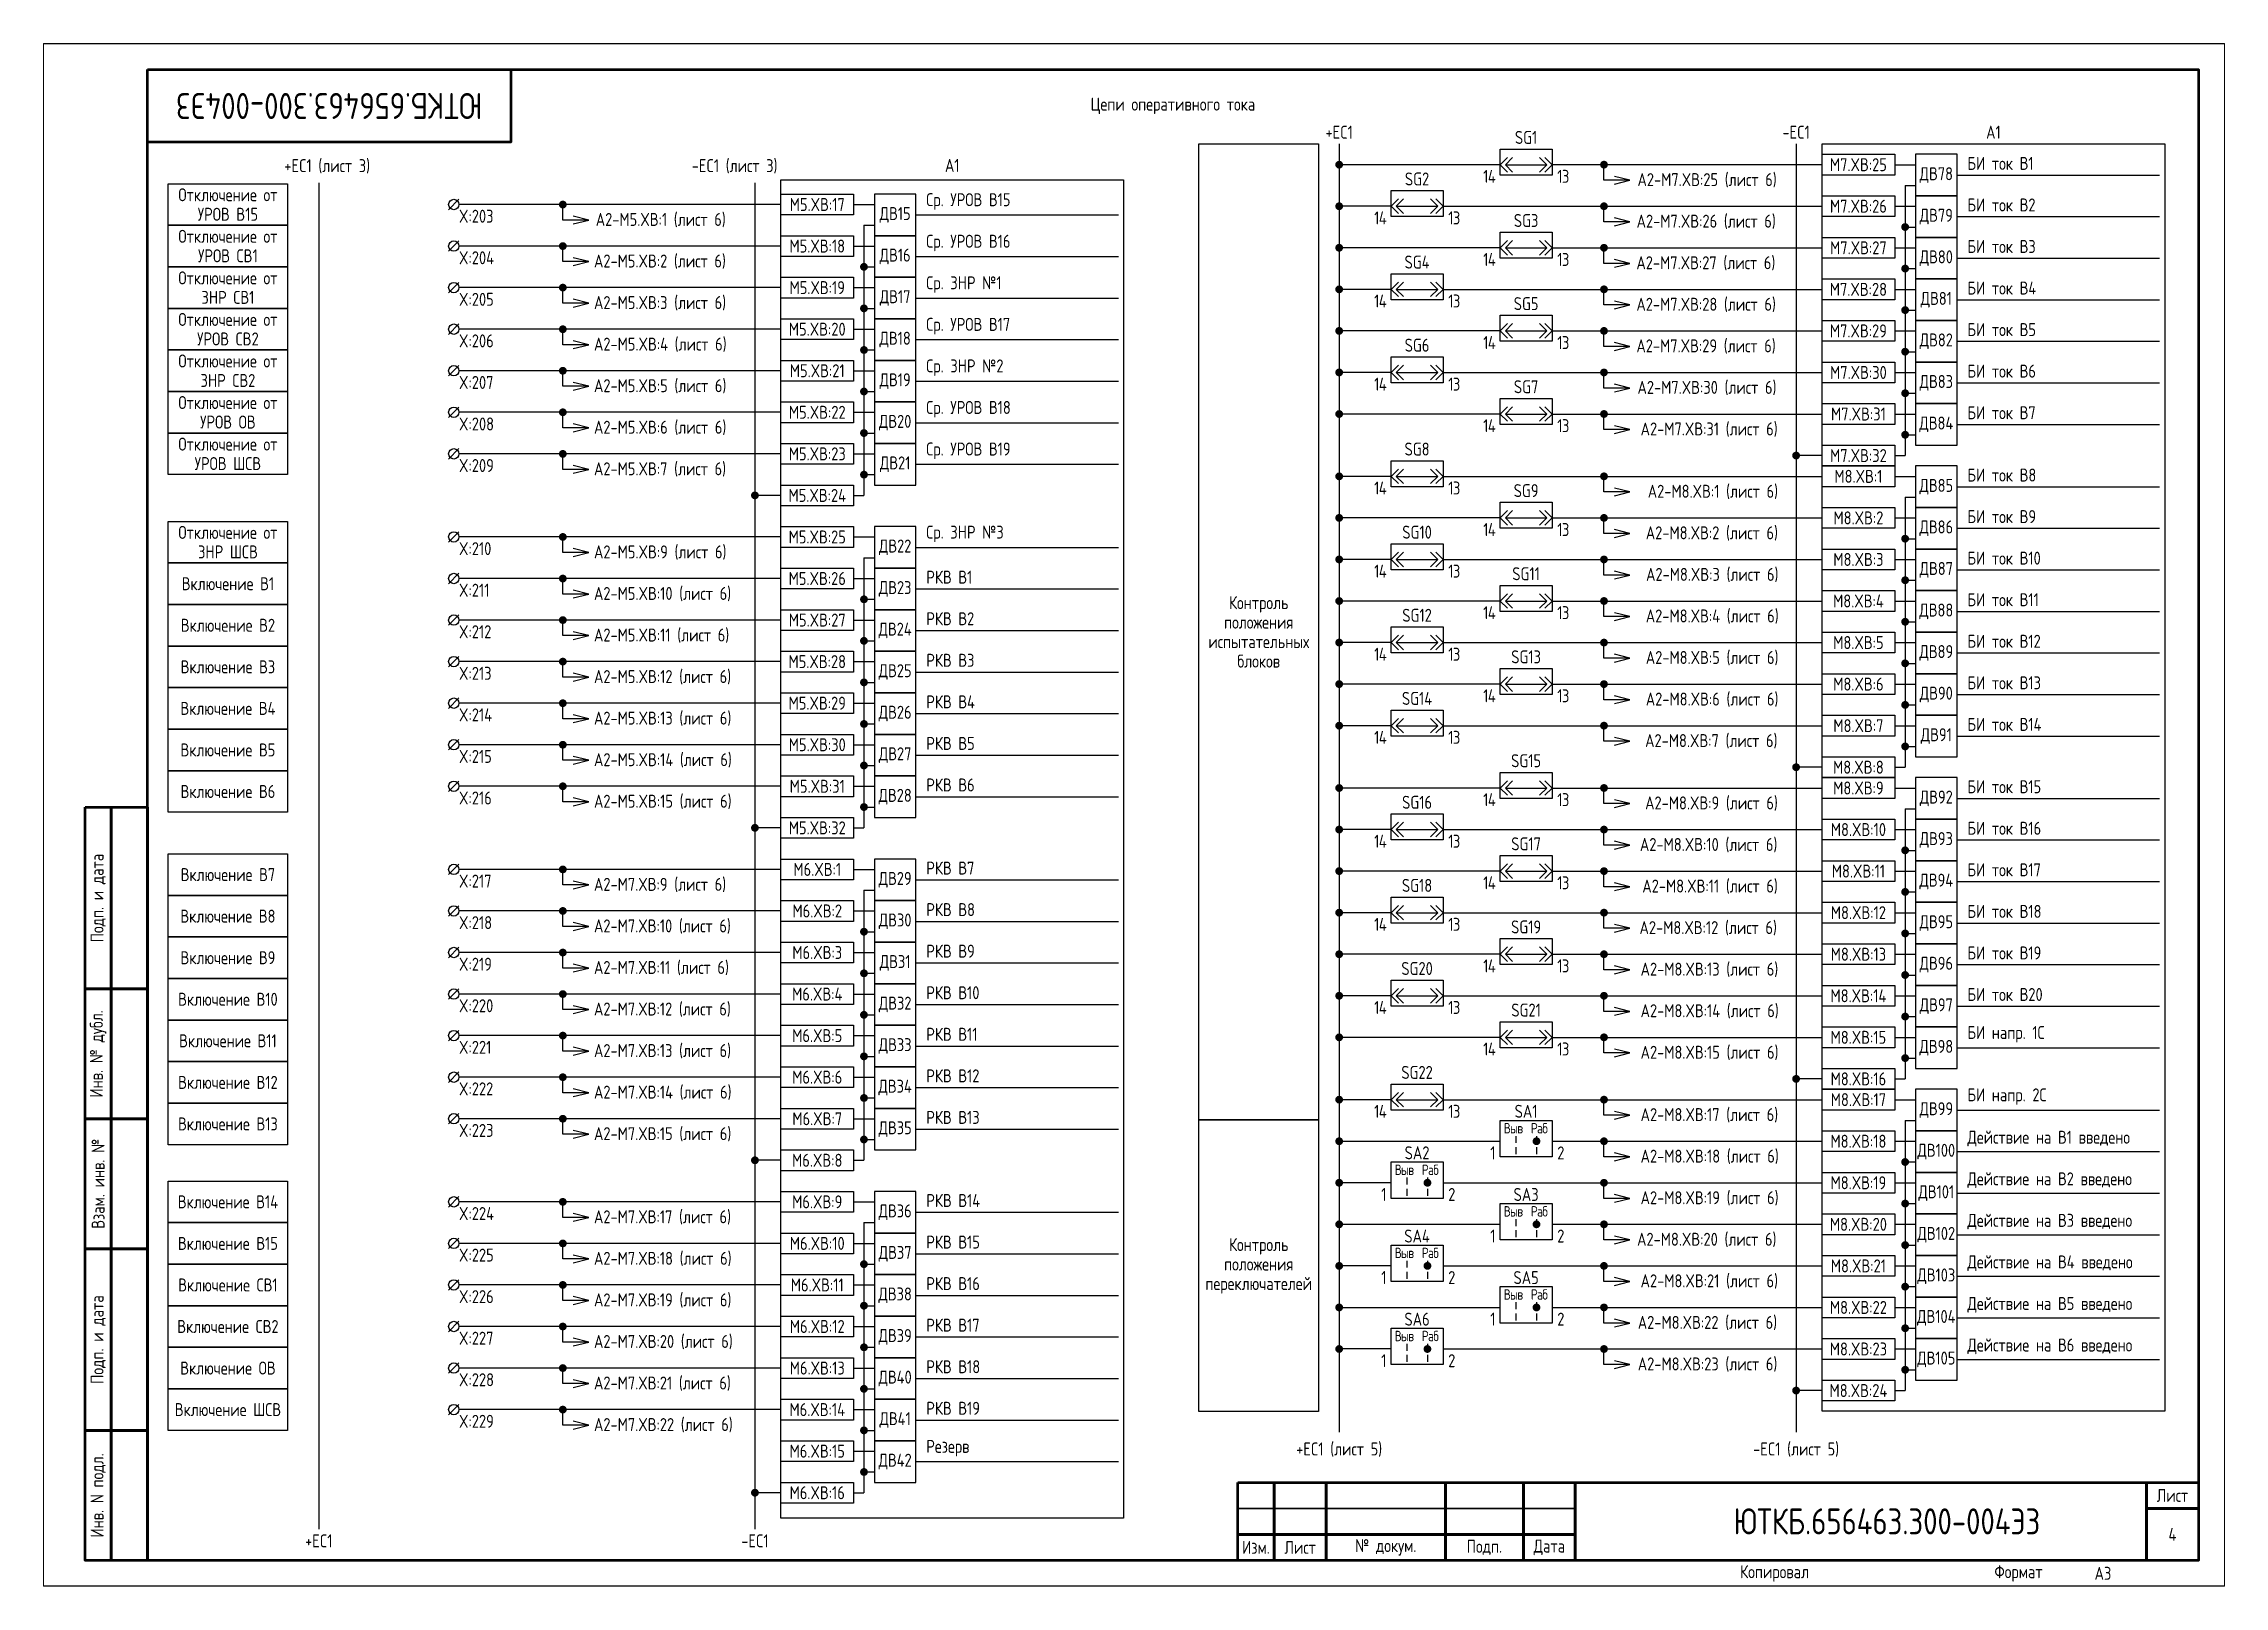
# Paper-space layout 'Лист4' of a CAD drawing. Header units: millimetres, sheet in inches. Extents: x 98.3 to 108.4, y 94.4 to 101.5.
# The model-space entities are those that its viewports show. They can reach past a viewport. Long polylines and large blocks are cut down to what shows.
import ezdxf

# ---------------------------------------------------------------- set-up
doc = ezdxf.new("R2010")
doc.units = ezdxf.units.MM
doc.styles.add('Gost_type_A', font='GOST_A.TTF')

psp = doc.layouts.new('Лист4')

msp = doc.modelspace()

# ---------------------------------------------------------------- texts
at = {"insert": (1315, 285), "char_height": 5, "width": 70, "attachment_point": 5, "rotation": 180, "style": 'Gost_type_A'}
msp.add_mtext('ЮТКБ.656463.300-004Э3', dxfattribs=at)
at = {"char_height": 2.5, "style": 'Gost_type_A'}
for s, insert, width, attachment_point, line_spacing_factor in [('Цепи оперативного тока', (1477.5, 285), 395, 5, 0.9), ('SG1', (1545.52, 277.69), 10, 8, 0.9), ('A1', (1635.52, 278.69), 66, 8, 0.9), ('A1', (1435, 272.29), 66, 8, 0.9), ('Отключение от УРОВ B15', (1295.5, 266.02), 23, 5, 0.9), ('SG2', (1524.52, 269.69), 10, 8, 0.9), ('{\\T0.9;14}', (1539.52, 272.69), 5, 3, 0.9), ('{\\T0.9;14}', (1539.52, 272.69), 5, 3, 0.9), ('{\\T0.9;13}', (1551.52, 272.69), 5, 1, 0.9), ('{\\T0.9;13}', (1551.52, 272.69), 5, 1, 0.9), ('A2-M7.XВ:25 (лист 6)', (1566.97, 270.69), 31, 4, 0.8), ('A2-M5.XВ:1 (лист 6)', (1366.34, 263.02), 31, 4, 0.8), ('{\\T0.9;14}', (1518.52, 264.69), 5, 3, 0.9), ('{\\T0.9;13}', (1530.52, 264.69), 5, 1, 0.9), ('Отключение от УРОВ СB1', (1295.5, 258.02), 23, 5, 0.9), ('SG3', (1545.52, 261.69), 10, 8, 0.9), ('A2-M7.XВ:26 (лист 6)', (1566.8, 262.69), 31, 4, 0.8), ('A2-M5.XВ:2 (лист 6)', (1366, 255.02), 31, 4, 0.8), ('SG4', (1524.52, 253.69), 10, 8, 0.9), ('{\\T0.9;14}', (1539.52, 256.69), 5, 3, 0.9), ('{\\T0.9;14}', (1539.52, 256.69), 5, 3, 0.9), ('{\\T0.9;13}', (1551.52, 256.69), 5, 1, 0.9), ('{\\T0.9;13}', (1551.52, 256.69), 5, 1, 0.9), ('A2-M7.XВ:27 (лист 6)', (1566.76, 254.69), 31, 4, 0.8), ('Отключение от ЗНР СВ1', (1295.5, 250.02), 23, 5, 0.9), ('A2-M5.XВ:3 (лист 6)', (1366, 247.02), 31, 4, 0.8), ('{\\T0.9;14}', (1518.52, 248.69), 5, 3, 0.9), ('{\\T0.9;13}', (1530.52, 248.69), 5, 1, 0.9), ('SG5', (1545.52, 245.69), 10, 8, 0.9), ('A2-M7.XВ:28 (лист 6)', (1566.76, 246.69), 31, 4, 0.8), ('Отключение от УРОВ СB2', (1295.5, 242.02), 23, 5, 0.9), ('A2-M5.XВ:4 (лист 6)', (1366, 239.02), 31, 4, 0.8), ('SG6', (1524.52, 237.69), 10, 8, 0.9), ('{\\T0.9;14}', (1539.52, 240.69), 5, 3, 0.9), ('{\\T0.9;13}', (1551.52, 240.69), 5, 1, 0.9), ('A2-M7.XВ:29 (лист 6)', (1566.76, 238.69), 31, 4, 0.8), ('Отключение от ЗНР СВ2', (1295.5, 234.02), 23, 5, 0.9), ('A2-M5.XВ:5 (лист 6)', (1366, 231.02), 31, 4, 0.8), ('{\\T0.9;14}', (1518.52, 232.69), 5, 3, 0.9), ('{\\T0.9;13}', (1530.52, 232.69), 5, 1, 0.9), ('SG7', (1545.52, 229.69), 10, 8, 0.9), ('A2-M7.XВ:30 (лист 6)', (1566.97, 230.69), 31, 4, 0.8), ('Отключение от УРОВ ОB', (1295.5, 226.02), 23, 5, 0.9), ('A2-M5.XВ:6 (лист 6)', (1366, 223.02), 31, 4, 0.8), ('{\\T0.9;14}', (1539.52, 224.69), 5, 3, 0.9), ('{\\T0.9;13}', (1551.52, 224.69), 5, 1, 0.9), ('A2-M7.XВ:31 (лист 6)', (1567.57, 222.69), 31, 4, 0.8), ('Отключение от УРОВ ШСB', (1295.5, 218.02), 23, 5, 0.9), ('SG8', (1524.52, 217.69), 10, 8, 0.9), ('A2-M5.XВ:7 (лист 6)', (1366, 215.02), 31, 4, 0.8), ('{\\T0.9;14}', (1518.52, 212.69), 5, 3, 0.9), ('{\\T0.9;13}', (1530.52, 212.69), 5, 1, 0.9), ('SG9', (1545.52, 209.69), 10, 8, 0.9), ('A2-M8.XВ:1 (лист 6)', (1568.95, 210.69), 31, 4, 0.8), ('Отключение от ЗНР ШСВ', (1295.5, 201.02), 23, 5, 0.9), ('SG10', (1524.52, 201.69), 10, 8, 0.9), ('{\\T0.9;14}', (1539.52, 204.69), 5, 3, 0.9), ('{\\T0.9;14}', (1539.52, 204.69), 5, 3, 0.9), ('{\\T0.9;13}', (1551.52, 204.69), 5, 1, 0.9), ('{\\T0.9;13}', (1551.52, 204.69), 5, 1, 0.9), ('A2-M8.XВ:2 (лист 6)', (1568.57, 202.69), 31, 4, 0.8), ('A2-M5.XВ:9 (лист 6)', (1366, 199.02), 31, 4, 0.8), ('Включение В1', (1295.5, 193.02), 23, 5, 0.9), ('{\\T0.9;14}', (1518.52, 196.69), 5, 3, 0.9), ('{\\T0.9;13}', (1530.52, 196.69), 5, 1, 0.9), ('SG11', (1545.52, 193.69), 10, 8, 0.9), ('A2-M8.XВ:3 (лист 6)', (1568.62, 194.69), 31, 4, 0.8), ('A2-M5.XВ:10 (лист 6)', (1366, 191.02), 31, 4, 0.8), ('Контроль положения\\Pиспытательных блоков', (1494.02, 183.74), 23, 5, 0.9), ('Включение В2', (1295.5, 185.02), 23, 5, 0.9), ('SG12', (1524.52, 185.69), 10, 8, 0.9), ('{\\T0.9;14}', (1539.52, 188.69), 5, 3, 0.9), ('{\\T0.9;13}', (1551.52, 188.69), 5, 1, 0.9), ('A2-M8.XВ:4 (лист 6)', (1568.57, 186.69), 31, 4, 0.8), ('A2-M5.XВ:11 (лист 6)', (1366, 183.02), 31, 4, 0.8), ('{\\T0.9;14}', (1518.52, 180.69), 5, 3, 0.9), ('{\\T0.9;13}', (1530.52, 180.69), 5, 1, 0.9), ('Включение В3', (1295.5, 177.02), 23, 5, 0.9), ('A2-M5.XВ:12 (лист 6)', (1366, 175.02), 31, 4, 0.8), ('SG13', (1545.52, 177.69), 10, 8, 0.9), ('A2-M8.XВ:5 (лист 6)', (1568.57, 178.69), 31, 4, 0.8), ('SG14', (1524.52, 169.69), 10, 8, 0.9), ('{\\T0.9;14}', (1539.52, 172.69), 5, 3, 0.9), ('{\\T0.9;13}', (1551.52, 172.69), 5, 1, 0.9), ('A2-M8.XВ:6 (лист 6)', (1568.57, 170.69), 31, 4, 0.8), ('Включение В4', (1295.5, 169.02), 23, 5, 0.9), ('A2-M5.XВ:13 (лист 6)', (1366, 167.02), 31, 4, 0.8), ('{\\T0.9;14}', (1518.52, 164.69), 5, 3, 0.9), ('{\\T0.9;13}', (1530.52, 164.69), 5, 1, 0.9), ('A2-M8.XВ:7 (лист 6)', (1568.44, 162.69), 31, 4, 0.8), ('Включение В5', (1295.5, 161.02), 23, 5, 0.9), ('A2-M5.XВ:14 (лист 6)', (1366, 159.02), 31, 4, 0.8), ('SG15', (1545.52, 157.69), 10, 8, 0.9), ('Включение В6', (1295.5, 153.02), 23, 5, 0.9), ('A2-M5.XВ:15 (лист 6)', (1366, 151.02), 31, 4, 0.8), ('SG16', (1524.52, 149.69), 10, 8, 0.9), ('{\\T0.9;14}', (1539.52, 152.69), 5, 3, 0.9), ('{\\T0.9;14}', (1539.52, 152.69), 5, 3, 0.9), ('{\\T0.9;13}', (1551.52, 152.69), 5, 1, 0.9), ('{\\T0.9;13}', (1551.52, 152.69), 5, 1, 0.9), ('A2-M8.XВ:9 (лист 6)', (1568.44, 150.69), 31, 4, 0.8), ('{\\T0.9;14}', (1518.52, 144.69), 5, 3, 0.9), ('{\\T0.9;13}', (1530.52, 144.69), 5, 1, 0.9), ('SG17', (1545.52, 141.69), 10, 8, 0.9), ('A2-M8.XВ:10 (лист 6)', (1567.44, 142.69), 31, 4, 0.8), ('Включение В7', (1295.5, 137.02), 23, 5, 0.9), ('A2-M7.XВ:9 (лист 6)', (1366, 135.02), 31, 4, 0.8), ('SG18', (1524.52, 133.69), 10, 8, 0.9), ('{\\T0.9;14}', (1539.52, 136.69), 5, 3, 0.9), ('{\\T0.9;13}', (1551.52, 136.69), 5, 1, 0.9), ('A2-M8.XВ:11 (лист 6)', (1567.9, 134.69), 31, 4, 0.8), ('Включение В8', (1295.5, 129.02), 23, 5, 0.9), ('A2-M7.XВ:10 (лист 6)', (1366, 127.02), 31, 4, 0.8), ('{\\T0.9;14}', (1518.52, 128.69), 5, 3, 0.9), ('{\\T0.9;13}', (1530.52, 128.69), 5, 1, 0.9), ('SG19', (1545.52, 125.69), 10, 8, 0.9), ('A2-M8.XВ:12 (лист 6)', (1567.36, 126.69), 31, 4, 0.8), ('Включение В9', (1295.5, 121.02), 23, 5, 0.9), ('A2-M7.XВ:11 (лист 6)', (1366, 119.02), 31, 4, 0.8), ('SG20', (1524.52, 117.69), 10, 8, 0.9), ('{\\T0.9;14}', (1539.52, 120.69), 5, 3, 0.9), ('{\\T0.9;13}', (1551.52, 120.69), 5, 1, 0.9), ('A2-M8.XВ:13 (лист 6)', (1567.57, 118.69), 31, 4, 0.8), ('Включение В10', (1295.5, 113.02), 23, 5, 0.9), ('A2-M7.XВ:12 (лист 6)', (1366, 111.02), 31, 4, 0.8), ('{\\T0.9;14}', (1518.52, 112.69), 5, 3, 0.9), ('{\\T0.9;13}', (1530.52, 112.69), 5, 1, 0.9), ('SG21', (1545.52, 109.69), 10, 8, 0.9), ('A2-M8.XВ:14 (лист 6)', (1567.57, 110.69), 31, 4, 0.8), ('Включение В11', (1295.5, 105.02), 23, 5, 0.9), ('A2-M7.XВ:13 (лист 6)', (1366, 103.02), 31, 4, 0.8), ('{\\T0.9;14}', (1539.52, 104.69), 5, 3, 0.9), ('{\\T0.9;13}', (1551.52, 104.69), 5, 1, 0.9), ('A2-M8.XВ:15 (лист 6)', (1567.57, 102.69), 31, 4, 0.8), ('Включение В12', (1295.5, 97.02), 23, 5, 0.9), ('A2-M7.XВ:14 (лист 6)', (1366, 95.02), 31, 4, 0.8), ('SG22', (1524.52, 97.69), 10, 8, 0.9), ('{\\T0.9;14}', (1518.52, 92.69), 5, 3, 0.9), ('{\\T0.9;13}', (1530.52, 92.69), 5, 1, 0.9), ('Включение В13', (1295.5, 89.02), 23, 5, 0.9), ('A2-M7.XВ:15 (лист 6)', (1366, 87.02), 31, 4, 0.8), ('A2-M8.XВ:17 (лист 6)', (1567.57, 90.69), 31, 4, 0.8), ('A2-M8.XВ:18 (лист 6)', (1567.57, 82.69), 31, 4, 0.8), ('A2-M8.XВ:19 (лист 6)', (1567.57, 74.69), 31, 4, 0.8), ('Включение В14', (1295.5, 74.02), 23, 5, 0.9), ('A2-M7.XВ:17 (лист 6)', (1366, 71.02), 31, 4, 0.8), ('Включение В15', (1295.5, 66.02), 23, 5, 0.9), ('A2-M8.XВ:20 (лист 6)', (1566.89, 66.69), 31, 4, 0.8), ('A2-M7.XВ:18 (лист 6)', (1366, 63.02), 31, 4, 0.8), ('Контроль положения\\Pпереключателей', (1494.02, 61.7), 23, 5, 0.9), ('Включение СВ1', (1295.5, 58.02), 23, 5, 0.9), ('A2-M8.XВ:21 (лист 6)', (1567.57, 58.69), 31, 4, 0.8), ('A2-M7.XВ:19 (лист 6)', (1366, 55.02), 31, 4, 0.8), ('Включение СВ2', (1295.5, 50.02), 23, 5, 0.9), ('A2-M8.XВ:22 (лист 6)', (1567.03, 50.69), 31, 4, 0.8), ('A2-M7.XВ:20 (лист 6)', (1366, 47.02), 31, 4, 0.8), ('Включение ОВ', (1295.5, 42.02), 23, 5, 0.9), ('A2-M8.XВ:23 (лист 6)', (1567.03, 42.69), 31, 4, 0.8), ('A2-M7.XВ:21 (лист 6)', (1366, 39.02), 31, 4, 0.8), ('Включение ШСВ', (1295.5, 34.02), 23, 5, 0.9), ('A2-M7.XВ:22 (лист 6)', (1366, 31.02), 31, 4, 0.8)]:
    msp.add_mtext(s, dxfattribs=dict(at, insert=insert, width=width, attachment_point=attachment_point, line_spacing_factor=line_spacing_factor))
at = {"style": 'Gost_type_A'}
for s, insert, char_height, width, attachment_point in [('+EC1', (1509.52, 278.69), 2.5, 20, 8), ('-EC1', (1597.52, 278.69), 2.5, 20, 8), ('+EC1 (лист 3)', (1314.62, 272), 2.5, 17.4877, 8), ('-EC1 (лист 3)', (1393.08, 272), 2.5, 18.5192, 8), ('M7.XВ:25', (1609.52, 273.69), 2.5, 14, 5), ('БИ ток В1', (1630.52, 272.69), 2.5, 27.8465, 7), ('M5.XВ:17', (1409, 266.02), 2.5, 14, 5), ('Ср. УРОВ В15', (1430, 265.02), 2.5, 35.7119, 7), ('M7.XВ:26', (1609.52, 265.69), 2.5, 14, 5), ('БИ ток В2', (1630.52, 264.69), 2.5, 27.8465, 7), ('M5.XВ:18', (1409, 258.02), 2.5, 14, 5), ('Ср. УРОВ В16', (1430, 257.02), 2.5, 41.1416, 7), ('M7.XВ:27', (1609.52, 257.69), 2.5, 14, 5), ('БИ ток В3', (1630.52, 256.69), 2.5, 35.933, 7), ('Ср. ЗНР №1', (1430, 249.02), 2.5, 27.8465, 7), ('M5.XВ:19', (1409, 250.02), 2.5, 14, 5), ('M7.XВ:28', (1609.52, 249.69), 2.5, 14, 5), ('БИ ток В4', (1630.52, 248.69), 2.5, 41.868, 7), ('Ср. УРОВ В17', (1430, 241.02), 2.5, 27.8465, 7), ('M5.XВ:20', (1409, 242.02), 2.5, 14, 5), ('M7.XВ:29', (1609.52, 241.69), 2.5, 14, 5), ('БИ ток В5', (1630.52, 240.69), 2.5, 42.9636, 7), ('M5.XВ:21', (1409, 234.02), 2.5, 14, 5), ('Ср. ЗНР №2 ', (1430, 233.02), 2.5, 33.4848, 7), ('M7.XВ:30', (1609.52, 233.69), 2.5, 14, 5), ('БИ ток В6', (1630.52, 232.69), 2.5, 40.0707, 7), ('M5.XВ:22', (1409, 226.02), 2.5, 14, 5), ('Ср. УРОВ В18', (1430, 225.02), 2.5, 35.3544, 7), ('M7.XВ:31', (1609.52, 225.69), 2.5, 14, 5), ('БИ ток В7', (1630.52, 224.69), 2.5, 38, 7), ('M5.XВ:23', (1409, 218.02), 2.5, 14, 5), ('Ср. УРОВ В19', (1430, 217.02), 2.5, 27.8465, 7), ('M7.XВ:32', (1609.52, 217.69), 2.5, 14, 5), ('M8.XВ:1', (1609.52, 213.69), 2.5, 14, 5), ('БИ ток В8', (1630.52, 212.69), 2.5, 29.668, 7), ('M5.XВ:24', (1409, 210.02), 2.5, 14, 5), ('M8.XВ:2', (1609.52, 205.69), 2.5, 14, 5), ('БИ ток В9', (1630.52, 204.69), 2.5, 30.6324, 7), ('M5.XВ:25', (1409, 202.02), 2.5, 14, 5), ('Ср. ЗНР №3', (1430, 201.02), 2.5, 27.8465, 7), ('M8.XВ:3', (1609.52, 197.69), 2.5, 14, 5), ('БИ ток В10', (1630.52, 196.69), 2.5, 30.6324, 7), ('M5.XВ:26', (1409, 194.02), 2.5, 14, 5), ('РКВ В1', (1430, 193.02), 2.5, 27.8465, 7), ('M8.XВ:4', (1609.52, 189.69), 2.5, 14, 5), ('БИ ток В11', (1630.52, 188.69), 2.5, 27.8465, 7), ('M5.XВ:27', (1409, 186.02), 2.5, 14, 5), ('РКВ В2', (1430, 185.02), 2.5, 35.933, 7), ('M8.XВ:5', (1609.52, 181.69), 2.5, 14, 5), ('БИ ток В12', (1630.52, 180.69), 2.5, 27.8465, 7), ('M5.XВ:28', (1409, 178.02), 2.5, 14, 5), ('РКВ В3', (1430, 177.02), 2.5, 41.868, 7), ('M8.XВ:6', (1609.52, 173.69), 2.5, 14, 5), ('БИ ток В13', (1630.52, 172.69), 2.5, 27.8465, 7), ('M5.XВ:29', (1409, 170.02), 2.5, 14, 5), ('РКВ В4', (1430, 169.02), 2.5, 42.9636, 7), ('M8.XВ:7', (1609.52, 165.69), 2.5, 14, 5), ('БИ ток В14', (1630.52, 164.69), 2.5, 33.5921, 7), ('M5.XВ:30', (1409, 162.02), 2.5, 14, 5), ('РКВ В5', (1430, 161.02), 2.5, 40.0707, 7), ('РКВ В6', (1430, 153.02), 2.5, 38, 7), ('M8.XВ:8', (1609.52, 157.69), 2.5, 14, 5), ('M5.XВ:31', (1409, 154.02), 2.5, 14, 5), ('M8.XВ:9', (1609.52, 153.69), 2.5, 14, 5), ('БИ ток В15', (1630.52, 152.69), 2.5, 27.8465, 7), ('M5.XВ:32', (1409, 146.02), 2.5, 14, 5), ('БИ ток В16', (1630.52, 144.69), 2.5, 39.1584, 7), ('M8.XВ:10', (1609.52, 145.69), 2.5, 14, 5), ('M6.XВ:1', (1409, 138.02), 2.5, 14, 5), ('РКВ В7', (1430, 137.02), 2.5, 29.668, 7), ('M8.XВ:11', (1609.52, 137.69), 2.5, 14, 5), ('\\pxt5;БИ ток В17', (1630.52, 136.69), 2.5, 27.8465, 7), ('M6.XВ:2', (1409, 130.02), 2.5, 14, 5), ('РКВ В8', (1430, 129.02), 2.5, 30.6324, 7), ('M8.XВ:12', (1609.52, 129.69), 2.5, 14, 5), ('БИ ток В18', (1630.52, 128.69), 2.5, 36.4793, 7), ('M6.XВ:3', (1409, 122.02), 2.5, 14, 5), ('РКВ В9', (1430, 121.02), 2.5, 30.6324, 7), ('M8.XВ:13', (1609.52, 121.69), 2.5, 14, 5), ('\\pxt4;БИ ток В19', (1630.52, 120.69), 2.5, 27.8465, 7), ('M6.XВ:4', (1409, 114.02), 2.5, 14, 5), ('РКВ В10', (1430, 113.02), 2.5, 27.8465, 7), ('M8.XВ:14', (1609.52, 113.69), 2.5, 14, 5), ('БИ ток В20', (1630.52, 112.69), 2.5, 35.3878, 7), ('M6.XВ:5', (1409, 106.02), 2.5, 14, 5), ('РКВ В11', (1430, 105.02), 2.5, 27.8465, 7), ('M8.XВ:15', (1609.52, 105.69), 2.5, 14, 5), ('БИ напр. 1С', (1630.52, 104.69), 2.5, 27.8465, 7), ('M6.XВ:6', (1409, 98.02), 2.5, 14, 5), ('РКВ В12', (1430, 97.02), 2.5, 27.8465, 7), ('M8.XВ:16', (1609.52, 97.69), 2.5, 14, 5), ('SA1', (1545.52, 90.2), 2.5, 10, 8), ('M8.XВ:17', (1609.52, 93.69), 2.5, 14, 5), ('БИ напр. 2С', (1630.52, 92.69), 2.5, 35.7119, 7), ('M6.XВ:7', (1409, 90.02), 2.5, 14, 5), ('РКВ В13', (1430, 89.02), 2.5, 33.5921, 7), ('{\\T0.9;Выв}', (1543.02, 88.19), 2, 5, 5), ('{\\T0.9;Раб}', (1548.02, 88.19), 2, 5, 5), ('SA2', (1524.52, 82.2), 2.5, 10, 8), ('{\\T0.9;1}', (1539.52, 84.69), 2.5, 5, 3), ('{\\T0.9;2}', (1551.52, 84.69), 2.5, 5, 1), ('M8.XВ:18', (1609.52, 85.69), 2.5, 14, 5), ('Действие на В1 введено', (1630.52, 84.69), 2.5, 41.1416, 7), ('M6.XВ:8', (1409, 82.02), 2.5, 14, 5), ('{\\T0.9;Выв}', (1522.02, 80.19), 2, 5, 5), ('{\\T0.9;Раб}', (1527.02, 80.19), 2, 5, 5), ('{\\T0.9;1}', (1518.52, 76.69), 2.5, 5, 3), ('{\\T0.9;2}', (1530.52, 76.69), 2.5, 5, 1), ('SA3', (1545.52, 74.18), 2.5, 10, 8), ('M8.XВ:19', (1609.52, 77.69), 2.5, 14, 5), ('Действие на В2 введено', (1630.52, 76.69), 2.5, 36.2619, 7), ('M6.XВ:9', (1409, 74.02), 2.5, 14, 5), ('РКВ В14', (1430, 73.02), 2.5, 27.8465, 7), ('{\\T0.9;Выв}', (1543.02, 72.19), 2, 5, 5), ('{\\T0.9;Раб}', (1548.02, 72.19), 2, 5, 5), ('Действие на В3 введено', (1630.52, 68.69), 2.5, 34.3795, 7), ('M6.XВ:10', (1409, 66.02), 2.5, 14, 5), ('РКВ В15', (1430, 65.02), 2.5, 39.1584, 7), ('SA4', (1524.52, 66.18), 2.5, 10, 8), ('{\\T0.9;1}', (1539.52, 68.69), 2.5, 5, 3), ('{\\T0.9;2}', (1551.52, 68.69), 2.5, 5, 1), ('M8.XВ:20', (1609.52, 69.69), 2.5, 14, 5), ('{\\T0.9;Выв}', (1522.02, 64.19), 2, 5, 5), ('{\\T0.9;Раб}', (1527.02, 64.19), 2, 5, 5), ('Действие на В4 введено', (1630.52, 60.69), 2.5, 33.4848, 7), ('M6.XВ:11', (1409, 58.02), 2.5, 14, 5), ('РКВ В16', (1430, 57.02), 2.5, 27.8465, 7), ('{\\T0.9;1}', (1518.52, 60.69), 2.5, 5, 3), ('{\\T0.9;2}', (1530.52, 60.69), 2.5, 5, 1), ('SA5', (1545.52, 58.18), 2.5, 10, 8), ('M8.XВ:21', (1609.52, 61.69), 2.5, 14, 5), ('{\\T0.9;Выв}', (1543.02, 56.19), 2, 5, 5), ('{\\T0.9;Раб}', (1548.02, 56.19), 2, 5, 5), ('M8.XВ:22', (1609.52, 53.69), 2.5, 14, 5), ('Действие на В5 введено', (1630.52, 52.69), 2.5, 35.3544, 7), ('M6.XВ:12', (1409, 50.02), 2.5, 14, 5), ('РКВ В17', (1430, 49.02), 2.5, 36.4793, 7), ('SA6', (1524.52, 50.18), 2.5, 10, 8), ('{\\T0.9;1}', (1539.52, 52.69), 2.5, 5, 3), ('{\\T0.9;2}', (1551.52, 52.69), 2.5, 5, 1), ('{\\T0.9;Выв}', (1522.02, 48.19), 2, 5, 5), ('{\\T0.9;Раб}', (1527.02, 48.19), 2, 5, 5), ('M8.XВ:23', (1609.52, 45.69), 2.5, 14, 5), ('Действие на В6 введено', (1630.52, 44.69), 2.5, 38.1443, 7), ('M6.XВ:13', (1409, 42.02), 2.5, 14, 5), ('\\pxt4;РКВ В18', (1430, 41.02), 2.5, 27.8465, 7), ('{\\T0.9;1}', (1518.52, 44.69), 2.5, 5, 3), ('{\\T0.9;2}', (1530.52, 44.69), 2.5, 5, 1), ('M8.XВ:24', (1609.52, 37.69), 2.5, 14, 5), ('M6.XВ:14', (1409, 34.02), 2.5, 14, 5), ('РКВ В19', (1430, 33.02), 2.5, 35.3878, 7), ('M6.XВ:15', (1409, 26.02), 2.5, 14, 5), ('Резерв', (1430, 25.02), 2.5, 27.8465, 7), ('+EC1 (лист 5)', (1509.52, 27.69), 2.5, 20, 2), ('-EC1 (лист 5)', (1597.52, 27.69), 2.5, 20, 2), ('M6.XВ:16', (1409, 18.02), 2.5, 14, 5), ('ЮТКБ.656463.300-004Э3', (1615, 12.5), 5, 120, 5), ('+EC1', (1313, 10), 2.5, 20, 2), ('-EC1', (1397, 10), 2.5, 20, 2), ('4', (1670, 10), 2.5, 10, 5), ('A3', (1655, 2.5), 2.5, 20, 4)]:
    msp.add_mtext(s, dxfattribs=dict(at, insert=insert, char_height=char_height, width=width, attachment_point=attachment_point))
at = {"color": 3, "char_height": 2.5, "width": 7.9998, "attachment_point": 5, "style": 'Gost_type_A'}
for s, insert in [('ДВ78', (1624.52, 271.69)), ('ДВ15', (1424, 264.02)), ('ДВ79', (1624.52, 263.69)), ('ДВ16', (1424, 256.02)), ('ДВ80', (1624.52, 255.69)), ('ДВ17', (1424, 248.02)), ('ДВ81', (1624.52, 247.69)), ('ДВ18', (1424, 240.02)), ('ДВ82', (1624.52, 239.69)), ('ДВ19', (1424, 232.02)), ('ДВ83', (1624.52, 231.69)), ('ДВ20', (1424, 224.02)), ('ДВ84', (1624.52, 223.69)), ('ДВ21', (1424, 216.02)), ('ДВ85', (1624.52, 211.69)), ('ДВ86', (1624.52, 203.69)), ('ДВ22', (1424, 200.02)), ('ДВ23', (1424, 192.02)), ('ДВ87', (1624.52, 195.69)), ('ДВ88', (1624.52, 187.69)), ('ДВ24', (1424, 184.02)), ('ДВ89', (1624.52, 179.69)), ('ДВ25', (1424, 176.02)), ('ДВ90', (1624.52, 171.69)), ('ДВ26', (1424, 168.02)), ('ДВ91', (1624.52, 163.69)), ('ДВ27', (1424, 160.02)), ('ДВ28', (1424, 152.02)), ('ДВ92', (1624.52, 151.69)), ('ДВ93', (1624.52, 143.69)), ('ДВ29', (1424, 136.02)), ('ДВ94', (1624.52, 135.69)), ('ДВ30', (1424, 128.02)), ('ДВ95', (1624.52, 127.69)), ('ДВ31', (1424, 120.02)), ('ДВ96', (1624.52, 119.69)), ('ДВ32', (1424, 112.02)), ('ДВ97', (1624.52, 111.69)), ('ДВ33', (1424, 104.02)), ('ДВ98', (1624.52, 103.69)), ('ДВ34', (1424, 96.02)), ('ДВ99', (1624.52, 91.69)), ('ДВ35', (1424, 88.02)), ('ДВ100', (1624.52, 83.69)), ('ДВ101', (1624.52, 75.69)), ('ДВ36', (1424, 72.02)), ('ДВ102', (1624.52, 67.69)), ('ДВ37', (1424, 64.02)), ('ДВ103', (1624.52, 59.69)), ('ДВ38', (1424, 56.02)), ('ДВ104', (1624.52, 51.69)), ('ДВ39', (1424, 48.02)), ('ДВ105', (1624.52, 43.69)), ('ДВ40', (1424, 40.02)), ('ДВ41', (1424, 32.02)), ('ДВ42', (1424, 24.02))]:
    msp.add_mtext(s, dxfattribs=dict(at, insert=insert))
at = {"color": 210, "char_height": 2.5, "width": 8, "attachment_point": 1, "line_spacing_factor": 0.9, "style": 'Gost_type_A'}
for s, insert in [('X:203', (1340, 265.02)), ('X:204', (1340, 257.02)), ('X:205', (1340, 249.02)), ('X:206', (1340, 241.02)), ('X:207', (1340, 233.02)), ('X:208', (1340, 225.02)), ('X:209', (1340, 217.02)), ('X:210', (1340, 201.02)), ('X:211', (1340, 193.02)), ('X:212', (1340, 185.02)), ('X:213', (1340, 177.02)), ('X:214', (1340, 169.02)), ('X:215', (1340, 161.02)), ('X:216', (1340, 153.02)), ('X:217', (1340, 137.02)), ('X:218', (1340, 129.02)), ('X:219', (1340, 121.02)), ('X:220', (1340, 113.02)), ('X:221', (1340, 105.02)), ('X:222', (1340, 97.02)), ('X:223', (1340, 89.02)), ('X:224', (1340, 73.02)), ('X:225', (1340, 65.02)), ('X:226', (1340, 57.02)), ('X:227', (1340, 49.02)), ('X:228', (1340, 41.02)), ('X:229', (1340, 33.02))]:
    msp.add_mtext(s, dxfattribs=dict(at, insert=insert))

# ---------------------------------------------------------------- blocks, each defined once
blk = doc.blocks.new('Штамп угловой верхний')
at = {"lineweight": 50}
blk.add_lwpolyline([(0, 0), (70, 0), (70, -14), (0, -14)], close=True, dxfattribs=at)
blk = doc.blocks.new('Формат_А3')
blk.add_lwpolyline([(-420, 297), (0, 297), (0, 0), (-420, 0)], close=True)
at = {"lineweight": 50}
blk.add_lwpolyline([(-400, 292), (-5, 292), (-5, 5), (-400, 5)], close=True, dxfattribs=at)
blk = doc.blocks.new('Штамп левый нижний')
at = {"lineweight": 50}
for points in [[(-12, 145), (-7, 145), (-7, 110), (-12, 110)], [(-7, 145), (0, 145), (0, 110), (-7, 110)], [(-12, 110), (-7, 110), (-7, 85), (-12, 85)], [(-7, 110), (0, 110), (0, 85), (-7, 85)], [(-12, 85), (-7, 85), (-7, 60), (-12, 60)], [(-7, 85), (0, 85), (0, 60), (-7, 60)], [(-12, 60), (-7, 60), (-7, 25), (-12, 25)], [(-7, 60), (0, 60), (0, 25), (-7, 25)], [(-12, 25), (-7, 25), (-7, 0), (-12, 0)], [(-7, 25), (0, 25), (0, 0), (-7, 0)]]:
    blk.add_lwpolyline(points, close=True, dxfattribs=at)
at = {"char_height": 2.5, "attachment_point": 5, "rotation": 90, "style": 'Gost_type_A'}
for s, insert, width in [('Подп. и дата', (-9.5, 127.5), 35), ('Инв. № дубл.', (-9.5, 97.5), 25), ('Взам. инв. №', (-9.5, 72.5), 25), ('Подп. и дата', (-9.5, 42.5), 35), ('Инв. N подл.', (-9.5, 12.5), 25)]:
    blk.add_mtext(s, dxfattribs=dict(at, insert=insert, width=width))
blk = doc.blocks.new('Штамп малый нижний')
at = {"lineweight": 50}
for points in [[(-185, 15), (-178, 15), (-178, 5), (-185, 5)], [(-178, 15), (-168, 15), (-168, 5), (-178, 5)], [(-168, 15), (-145, 15), (-145, 5), (-168, 5)], [(-145, 15), (-130, 15), (-130, 5), (-145, 5)], [(-130, 15), (-120, 15), (-120, 5), (-130, 5)], [(-120, 15), (-10, 15), (-10, 0), (-120, 0)], [(-10, 15), (0, 15), (0, 10), (-10, 10)], [(-10, 10), (0, 10), (0, 0), (-10, 0)], [(-185, 5), (-178, 5), (-178, 0), (-185, 0)], [(-178, 5), (-168, 5), (-168, 0), (-178, 0)], [(-168, 5), (-145, 5), (-145, 0), (-168, 0)], [(-145, 5), (-130, 5), (-130, 0), (-145, 0)], [(-130, 5), (-120, 5), (-120, 0), (-130, 0)]]:
    blk.add_lwpolyline(points, close=True, dxfattribs=at)
for points in [[(-185, 15), (-178, 15), (-178, 10), (-185, 10)], [(-178, 15), (-168, 15), (-168, 10), (-178, 10)], [(-168, 15), (-145, 15), (-145, 10), (-168, 10)], [(-145, 15), (-130, 15), (-130, 10), (-145, 10)], [(-130, 15), (-120, 15), (-120, 10), (-130, 10)], [(-185, 10), (-178, 10), (-178, 5), (-185, 5)], [(-178, 10), (-168, 10), (-168, 5), (-178, 5)], [(-168, 10), (-145, 10), (-145, 5), (-168, 5)], [(-145, 10), (-130, 10), (-130, 5), (-145, 5)], [(-130, 10), (-120, 10), (-120, 5), (-130, 5)]]:
    blk.add_lwpolyline(points, close=True)
at = {"char_height": 2.5, "style": 'Gost_type_A'}
for s, insert, width, attachment_point in [('Лист', (-5, 12.5), 10, 5), ('Изм.', (-181.5, 2.5), 7, 5), ('Лист', (-173, 2.5), 10, 5), ('№ докум.', (-156.5, 2.5), 23, 5), ('Подп.', (-137.5, 2.5), 15, 5), ('Дата', (-125, 2.5), 10, 5), ('Копировал', (-75, -2.53), 13.1202, 6), ('Формат', (-30, -2.53), 13.1202, 6)]:
    blk.add_mtext(s, dxfattribs=dict(at, insert=insert, width=width, attachment_point=attachment_point))
blk = doc.blocks.new('POINT')
at = {"const_width": 0.75}
blk.add_lwpolyline([(-0.375, 0, 1), (0.375, 0, 1)], format="xyb", close=True, dxfattribs=at)
blk = doc.blocks.new('БИ_разъем')
for p, q in [((0, 0), (1.41, 1.41)), ((0, 0), (1.41, 1.41)), ((0, 0), (1.41, -1.41)), ((0, 0), (1.41, -1.41)), ((1, 0), (2.41, 1.41)), ((1, 0), (2.41, -1.41)), ((1, 0), (9, 0)), ((9, 0), (7.59, 1.41)), ((9, 0), (7.59, -1.41)), ((10, 0), (8.59, 1.41)), ((10, 0), (8.59, 1.41)), ((10, 0), (8.59, -1.41)), ((10, 0), (8.59, -1.41))]:
    blk.add_line(p, q)
blk = doc.blocks.new('Переключатель_положение')
for p, q in [((2, 1), (2, -0.34)), ((2, -1.14), (2, -2.49))]:
    blk.add_line(p, q)

# ---------------------------------------------------------------- linework, layer by layer
for p, q in [((1509.52, 277.69), (1509.52, 29.69)), ((1597.52, 277.69), (1597.52, 29.69)), ((1540.52, 273.69), (1509.52, 273.69)), ((1602.52, 273.69), (1550.52, 273.69)), ((1560.52, 270.69), (1560.52, 273.69)), ((1616.52, 273.69), (1620.52, 273.69)), ((1313, 270.17), (1313, 11)), ((1397, 270.17), (1397, 11)), ((1565.52, 270.69), (1560.52, 270.69)), ((1618.52, 269.69), (1620.52, 269.69)), ((1618.52, 269.69), (1618.52, 217.69)), ((1628.52, 271.69), (1667.52, 271.69)), ((1340, 267.02), (1338, 265.02)), ((1402, 266.02), (1340, 266.02)), ((1360, 263.02), (1360, 266.02)), ((1416, 266.02), (1420, 266.02)), ((1519.52, 265.69), (1509.52, 265.69)), ((1529.52, 265.69), (1602.52, 265.69)), ((1560.52, 262.69), (1560.52, 265.69)), ((1616.52, 265.69), (1620.52, 265.69)), ((1365, 263.02), (1360, 263.02)), ((1418, 262.02), (1420, 262.02)), ((1418, 262.02), (1418, 210.02)), ((1428, 264.02), (1467, 264.02)), ((1565.52, 262.69), (1560.52, 262.69)), ((1618.52, 261.69), (1620.52, 261.69)), ((1628.52, 263.69), (1667.52, 263.69)), ((1340, 259.02), (1338, 257.02)), ((1402, 258.02), (1340, 258.02)), ((1360, 255.02), (1360, 258.02)), ((1416, 258.02), (1420, 258.02)), ((1540.52, 257.69), (1509.52, 257.69)), ((1550.52, 257.69), (1602.52, 257.69)), ((1560.52, 254.69), (1560.52, 257.69)), ((1616.52, 257.69), (1620.52, 257.69)), ((1365, 255.02), (1360, 255.02)), ((1418, 254.02), (1420, 254.02)), ((1428, 256.02), (1467, 256.02)), ((1565.52, 254.69), (1560.52, 254.69)), ((1618.52, 253.69), (1620.52, 253.69)), ((1628.52, 255.69), (1667.52, 255.69)), ((1340, 251.02), (1338, 249.02)), ((1402, 250.02), (1340, 250.02)), ((1360, 247.02), (1360, 250.02)), ((1416, 250.02), (1420, 250.02)), ((1428, 248.02), (1467, 248.02)), ((1519.52, 249.69), (1509.52, 249.69)), ((1529.52, 249.69), (1602.52, 249.69)), ((1560.52, 246.69), (1560.52, 249.69)), ((1616.52, 249.69), (1620.52, 249.69)), ((1365, 247.02), (1360, 247.02)), ((1418, 246.02), (1420, 246.02)), ((1565.52, 246.69), (1560.52, 246.69)), ((1618.52, 245.69), (1620.52, 245.69)), ((1628.52, 247.69), (1667.52, 247.69)), ((1340, 243.02), (1338, 241.02)), ((1402, 242.02), (1340, 242.02)), ((1360, 239.02), (1360, 242.02)), ((1416, 242.02), (1420, 242.02)), ((1428, 240.02), (1467, 240.02)), ((1540.52, 241.69), (1509.52, 241.69)), ((1550.52, 241.69), (1602.52, 241.69)), ((1560.52, 238.69), (1560.52, 241.69)), ((1616.52, 241.69), (1620.52, 241.69)), ((1628.52, 239.69), (1667.52, 239.69)), ((1365, 239.02), (1360, 239.02)), ((1418, 238.02), (1420, 238.02)), ((1565.52, 238.69), (1560.52, 238.69)), ((1618.52, 237.69), (1620.52, 237.69)), ((1340, 235.02), (1338, 233.02)), ((1402, 234.02), (1340, 234.02)), ((1360, 231.02), (1360, 234.02)), ((1365, 231.02), (1360, 231.02)), ((1416, 234.02), (1420, 234.02)), ((1428, 232.02), (1467, 232.02)), ((1519.52, 233.69), (1509.52, 233.69)), ((1529.52, 233.69), (1602.52, 233.69)), ((1560.52, 230.69), (1560.52, 233.69)), ((1616.52, 233.69), (1620.52, 233.69)), ((1628.52, 231.69), (1667.52, 231.69)), ((1340, 227.02), (1338, 225.02)), ((1418, 230.02), (1420, 230.02)), ((1565.52, 230.69), (1560.52, 230.69)), ((1618.52, 229.69), (1620.52, 229.69)), ((1402, 226.02), (1340, 226.02)), ((1360, 223.02), (1360, 226.02)), ((1365, 223.02), (1360, 223.02)), ((1416, 226.02), (1420, 226.02)), ((1428, 224.02), (1467, 224.02)), ((1540.52, 225.69), (1509.52, 225.69)), ((1550.52, 225.69), (1602.52, 225.69)), ((1560.52, 222.69), (1560.52, 225.69)), ((1565.52, 222.69), (1560.52, 222.69)), ((1616.52, 225.69), (1620.52, 225.69)), ((1628.52, 223.69), (1667.52, 223.69)), ((1340, 219.02), (1338, 217.02)), ((1418, 222.02), (1420, 222.02)), ((1618.52, 221.69), (1620.52, 221.69)), ((1402, 218.02), (1340, 218.02)), ((1360, 215.02), (1360, 218.02)), ((1365, 215.02), (1360, 215.02)), ((1416, 218.02), (1420, 218.02)), ((1428, 216.02), (1467, 216.02)), ((1602.52, 217.69), (1597.52, 217.69)), ((1616.52, 217.69), (1618.52, 217.69)), ((1402, 210.02), (1397, 210.02)), ((1416, 210.02), (1418, 210.02)), ((1418, 214.02), (1420, 214.02)), ((1519.52, 213.69), (1509.52, 213.69)), ((1529.52, 213.69), (1602.52, 213.69)), ((1560.52, 210.69), (1560.52, 213.69)), ((1565.52, 210.69), (1560.52, 210.69)), ((1616.52, 213.69), (1620.52, 213.69)), ((1628.52, 211.69), (1667.52, 211.69)), ((1618.52, 209.69), (1620.52, 209.69)), ((1618.52, 209.69), (1618.52, 157.69)), ((1340, 203.02), (1338, 201.02)), ((1402, 202.02), (1340, 202.02)), ((1360, 199.02), (1360, 202.02)), ((1416, 202.02), (1420, 202.02)), ((1540.52, 205.69), (1509.52, 205.69)), ((1550.52, 205.69), (1602.52, 205.69)), ((1560.52, 202.69), (1560.52, 205.69)), ((1565.52, 202.69), (1560.52, 202.69)), ((1616.52, 205.69), (1620.52, 205.69)), ((1618.52, 201.69), (1620.52, 201.69)), ((1628.52, 203.69), (1667.52, 203.69)), ((1365, 199.02), (1360, 199.02)), ((1418, 198.02), (1420, 198.02)), ((1418, 198.02), (1418, 146.02)), ((1428, 200.02), (1467, 200.02)), ((1519.52, 197.69), (1509.52, 197.69)), ((1529.52, 197.69), (1602.52, 197.69)), ((1560.52, 194.69), (1560.52, 197.69)), ((1616.52, 197.69), (1620.52, 197.69)), ((1340, 195.02), (1338, 193.02)), ((1402, 194.02), (1340, 194.02)), ((1360, 191.02), (1360, 194.02)), ((1416, 194.02), (1420, 194.02)), ((1565.52, 194.69), (1560.52, 194.69)), ((1618.52, 193.69), (1620.52, 193.69)), ((1628.52, 195.69), (1667.52, 195.69)), ((1365, 191.02), (1360, 191.02)), ((1418, 190.02), (1420, 190.02)), ((1428, 192.02), (1467, 192.02)), ((1540.52, 189.69), (1509.52, 189.69)), ((1550.52, 189.69), (1602.52, 189.69)), ((1560.52, 186.69), (1560.52, 189.69)), ((1616.52, 189.69), (1620.52, 189.69)), ((1340, 187.02), (1338, 185.02)), ((1402, 186.02), (1340, 186.02)), ((1360, 183.02), (1360, 186.02)), ((1416, 186.02), (1420, 186.02)), ((1565.52, 186.69), (1560.52, 186.69)), ((1618.52, 185.69), (1620.52, 185.69)), ((1628.52, 187.69), (1667.52, 187.69)), ((1365, 183.02), (1360, 183.02)), ((1418, 182.02), (1420, 182.02)), ((1428, 184.02), (1467, 184.02)), ((1519.52, 181.69), (1509.52, 181.69)), ((1529.52, 181.69), (1602.52, 181.69)), ((1560.52, 178.69), (1560.52, 181.69)), ((1616.52, 181.69), (1620.52, 181.69)), ((1340, 179.02), (1338, 177.02)), ((1402, 178.02), (1340, 178.02)), ((1360, 175.02), (1360, 178.02)), ((1416, 178.02), (1420, 178.02)), ((1565.52, 178.69), (1560.52, 178.69)), ((1618.52, 177.69), (1620.52, 177.69)), ((1628.52, 179.69), (1667.52, 179.69)), ((1365, 175.02), (1360, 175.02)), ((1418, 174.02), (1420, 174.02)), ((1428, 176.02), (1467, 176.02)), ((1540.52, 173.69), (1509.52, 173.69)), ((1550.52, 173.69), (1602.52, 173.69)), ((1560.52, 170.69), (1560.52, 173.69)), ((1616.52, 173.69), (1620.52, 173.69)), ((1340, 171.02), (1338, 169.02)), ((1402, 170.02), (1340, 170.02)), ((1360, 167.02), (1360, 170.02)), ((1416, 170.02), (1420, 170.02)), ((1428, 168.02), (1467, 168.02)), ((1565.52, 170.69), (1560.52, 170.69)), ((1618.52, 169.69), (1620.52, 169.69)), ((1628.52, 171.69), (1667.52, 171.69)), ((1365, 167.02), (1360, 167.02)), ((1418, 166.02), (1420, 166.02)), ((1519.52, 165.69), (1509.52, 165.69)), ((1529.52, 165.69), (1602.52, 165.69)), ((1560.52, 162.69), (1560.52, 165.69)), ((1616.52, 165.69), (1620.52, 165.69)), ((1340, 163.02), (1338, 161.02)), ((1402, 162.02), (1340, 162.02)), ((1360, 159.02), (1360, 162.02)), ((1416, 162.02), (1420, 162.02)), ((1428, 160.02), (1467, 160.02)), ((1565.52, 162.69), (1560.52, 162.69)), ((1618.52, 161.69), (1620.52, 161.69)), ((1628.52, 163.69), (1667.52, 163.69)), ((1365, 159.02), (1360, 159.02)), ((1418, 158.02), (1420, 158.02)), ((1602.52, 157.69), (1597.52, 157.69)), ((1616.52, 157.69), (1618.52, 157.69)), ((1340, 155.02), (1338, 153.02)), ((1402, 154.02), (1340, 154.02)), ((1360, 151.02), (1360, 154.02)), ((1416, 154.02), (1420, 154.02)), ((1428, 152.02), (1467, 152.02)), ((1540.52, 153.69), (1509.52, 153.69)), ((1550.52, 153.69), (1602.52, 153.69)), ((1560.52, 150.69), (1560.52, 153.69)), ((1616.52, 153.69), (1620.52, 153.69)), ((1628.52, 151.69), (1667.52, 151.69)), ((1365, 151.02), (1360, 151.02)), ((1418, 150.02), (1420, 150.02)), ((1565.52, 150.69), (1560.52, 150.69)), ((1618.52, 149.69), (1620.52, 149.69)), ((1618.52, 149.69), (1618.52, 97.69)), ((1402, 146.02), (1397, 146.02)), ((1416, 146.02), (1418, 146.02)), ((1519.52, 145.69), (1509.52, 145.69)), ((1529.52, 145.69), (1602.52, 145.69)), ((1560.52, 142.69), (1560.52, 145.69)), ((1616.52, 145.69), (1620.52, 145.69)), ((1628.52, 143.69), (1667.52, 143.69)), ((1340, 139.02), (1338, 137.02)), ((1565.52, 142.69), (1560.52, 142.69)), ((1618.52, 141.69), (1620.52, 141.69)), ((1402, 138.02), (1340, 138.02)), ((1360, 135.02), (1360, 138.02)), ((1365, 135.02), (1360, 135.02)), ((1416, 138.02), (1420, 138.02)), ((1428, 136.02), (1467, 136.02)), ((1540.52, 137.69), (1509.52, 137.69)), ((1550.52, 137.69), (1602.52, 137.69)), ((1560.52, 134.69), (1560.52, 137.69)), ((1565.52, 134.69), (1560.52, 134.69)), ((1616.52, 137.69), (1620.52, 137.69)), ((1628.52, 135.69), (1667.52, 135.69)), ((1340, 131.02), (1338, 129.02)), ((1418, 134.02), (1420, 134.02)), ((1418, 134.02), (1418, 82.02)), ((1618.52, 133.69), (1620.52, 133.69)), ((1402, 130.02), (1340, 130.02)), ((1360, 127.02), (1360, 130.02)), ((1365, 127.02), (1360, 127.02)), ((1416, 130.02), (1420, 130.02)), ((1418, 126.02), (1420, 126.02)), ((1428, 128.02), (1467, 128.02)), ((1519.52, 129.69), (1509.52, 129.69)), ((1529.52, 129.69), (1602.52, 129.69)), ((1560.52, 126.69), (1560.52, 129.69)), ((1565.52, 126.69), (1560.52, 126.69)), ((1616.52, 129.69), (1620.52, 129.69)), ((1628.52, 127.69), (1667.52, 127.69)), ((1340, 123.02), (1338, 121.02)), ((1402, 122.02), (1340, 122.02)), ((1360, 119.02), (1360, 122.02)), ((1416, 122.02), (1420, 122.02)), ((1618.52, 125.69), (1620.52, 125.69)), ((1365, 119.02), (1360, 119.02)), ((1418, 118.02), (1420, 118.02)), ((1428, 120.02), (1467, 120.02)), ((1540.52, 121.69), (1509.52, 121.69)), ((1550.52, 121.69), (1602.52, 121.69)), ((1560.52, 118.69), (1560.52, 121.69)), ((1565.52, 118.69), (1560.52, 118.69)), ((1616.52, 121.69), (1620.52, 121.69)), ((1618.52, 117.69), (1620.52, 117.69)), ((1628.52, 119.69), (1667.52, 119.69)), ((1340, 115.02), (1338, 113.02)), ((1402, 114.02), (1340, 114.02)), ((1360, 111.02), (1360, 114.02)), ((1416, 114.02), (1420, 114.02)), ((1519.52, 113.69), (1509.52, 113.69)), ((1529.52, 113.69), (1602.52, 113.69)), ((1560.52, 110.69), (1560.52, 113.69)), ((1616.52, 113.69), (1620.52, 113.69)), ((1365, 111.02), (1360, 111.02)), ((1418, 110.02), (1420, 110.02)), ((1428, 112.02), (1467, 112.02)), ((1565.52, 110.69), (1560.52, 110.69)), ((1618.52, 109.69), (1620.52, 109.69)), ((1628.52, 111.69), (1667.52, 111.69)), ((1340, 107.02), (1338, 105.02)), ((1402, 106.02), (1340, 106.02)), ((1360, 103.02), (1360, 106.02)), ((1416, 106.02), (1420, 106.02)), ((1540.52, 105.69), (1509.52, 105.69)), ((1550.52, 105.69), (1602.52, 105.69)), ((1560.52, 102.69), (1560.52, 105.69)), ((1616.52, 105.69), (1620.52, 105.69)), ((1365, 103.02), (1360, 103.02)), ((1418, 102.02), (1420, 102.02)), ((1428, 104.02), (1467, 104.02)), ((1565.52, 102.69), (1560.52, 102.69)), ((1618.52, 101.69), (1620.52, 101.69)), ((1628.52, 103.69), (1667.52, 103.69)), ((1340, 99.02), (1338, 97.02)), ((1402, 98.02), (1340, 98.02)), ((1360, 95.02), (1360, 98.02)), ((1416, 98.02), (1420, 98.02)), ((1602.52, 97.69), (1597.52, 97.69)), ((1616.52, 97.69), (1618.52, 97.69)), ((1365, 95.02), (1360, 95.02)), ((1418, 94.02), (1420, 94.02)), ((1428, 96.02), (1467, 96.02)), ((1519.52, 93.69), (1509.52, 93.69)), ((1529.52, 93.69), (1602.52, 93.69)), ((1560.52, 90.69), (1560.52, 93.69)), ((1616.52, 93.69), (1620.52, 93.69)), ((1340, 91.02), (1338, 89.02)), ((1402, 90.02), (1340, 90.02)), ((1360, 87.02), (1360, 90.02)), ((1416, 90.02), (1420, 90.02)), ((1565.52, 90.69), (1560.52, 90.69)), ((1618.52, 89.69), (1620.52, 89.69)), ((1618.52, 89.69), (1618.52, 37.69)), ((1628.52, 91.69), (1667.52, 91.69)), ((1365, 87.02), (1360, 87.02)), ((1418, 86.02), (1420, 86.02)), ((1428, 88.02), (1467, 88.02)), ((1509.52, 85.69), (1540.52, 85.69)), ((1550.52, 85.69), (1602.52, 85.69)), ((1560.52, 82.69), (1560.52, 85.69)), ((1616.52, 85.69), (1620.52, 85.69)), ((1402, 82.02), (1397, 82.02)), ((1416, 82.02), (1418, 82.02)), ((1565.52, 82.69), (1560.52, 82.69)), ((1618.52, 81.69), (1620.52, 81.69)), ((1628.52, 83.69), (1667.52, 83.69)), ((1519.52, 77.69), (1509.52, 77.69)), ((1529.52, 77.69), (1602.52, 77.69)), ((1560.52, 74.69), (1560.52, 77.69)), ((1616.52, 77.69), (1620.52, 77.69)), ((1628.52, 75.69), (1667.52, 75.69)), ((1340, 75.02), (1338, 73.02)), ((1402, 74.02), (1340, 74.02)), ((1360, 71.02), (1360, 74.02)), ((1416, 74.02), (1420, 74.02)), ((1428, 72.02), (1467, 72.02)), ((1565.52, 74.69), (1560.52, 74.69)), ((1618.52, 73.69), (1620.52, 73.69)), ((1365, 71.02), (1360, 71.02)), ((1418, 70.02), (1420, 70.02)), ((1418, 70.02), (1418, 18.02)), ((1509.52, 69.69), (1540.52, 69.69)), ((1550.52, 69.69), (1602.52, 69.69)), ((1560.52, 66.69), (1560.52, 69.69)), ((1616.52, 69.69), (1620.52, 69.69)), ((1628.52, 67.69), (1667.52, 67.69)), ((1340, 67.02), (1338, 65.02)), ((1402, 66.02), (1340, 66.02)), ((1360, 63.02), (1360, 66.02)), ((1365, 63.02), (1360, 63.02)), ((1416, 66.02), (1420, 66.02)), ((1428, 64.02), (1467, 64.02)), ((1565.52, 66.69), (1560.52, 66.69)), ((1618.52, 65.69), (1620.52, 65.69)), ((1340, 59.02), (1338, 57.02)), ((1418, 62.02), (1420, 62.02)), ((1519.52, 61.69), (1509.52, 61.69)), ((1529.52, 61.69), (1602.52, 61.69)), ((1560.52, 58.69), (1560.52, 61.69)), ((1616.52, 61.69), (1620.52, 61.69)), ((1628.52, 59.69), (1667.52, 59.69)), ((1402, 58.02), (1340, 58.02)), ((1360, 55.02), (1360, 58.02)), ((1365, 55.02), (1360, 55.02)), ((1416, 58.02), (1420, 58.02)), ((1428, 56.02), (1467, 56.02)), ((1565.52, 58.69), (1560.52, 58.69)), ((1618.52, 57.69), (1620.52, 57.69)), ((1340, 51.02), (1338, 49.02)), ((1418, 54.02), (1420, 54.02)), ((1509.52, 53.69), (1540.52, 53.69)), ((1550.52, 53.69), (1602.52, 53.69)), ((1560.52, 50.69), (1560.52, 53.69)), ((1565.52, 50.69), (1560.52, 50.69)), ((1616.52, 53.69), (1620.52, 53.69)), ((1628.52, 51.69), (1667.52, 51.69)), ((1402, 50.02), (1340, 50.02)), ((1360, 47.02), (1360, 50.02)), ((1365, 47.02), (1360, 47.02)), ((1416, 50.02), (1420, 50.02)), ((1428, 48.02), (1467, 48.02)), ((1618.52, 49.69), (1620.52, 49.69)), ((1340, 43.02), (1338, 41.02)), ((1402, 42.02), (1340, 42.02)), ((1360, 39.02), (1360, 42.02)), ((1416, 42.02), (1420, 42.02)), ((1418, 46.02), (1420, 46.02)), ((1519.52, 45.69), (1509.52, 45.69)), ((1529.52, 45.69), (1602.52, 45.69)), ((1560.52, 42.69), (1560.52, 45.69)), ((1565.52, 42.69), (1560.52, 42.69)), ((1616.52, 45.69), (1620.52, 45.69)), ((1628.52, 43.69), (1667.52, 43.69)), ((1365, 39.02), (1360, 39.02)), ((1418, 38.02), (1420, 38.02)), ((1428, 40.02), (1467, 40.02)), ((1618.52, 41.69), (1620.52, 41.69)), ((1340, 35.02), (1338, 33.02)), ((1402, 34.02), (1340, 34.02)), ((1360, 31.02), (1360, 34.02)), ((1416, 34.02), (1420, 34.02)), ((1602.52, 37.69), (1597.52, 37.69)), ((1616.52, 37.69), (1618.52, 37.69)), ((1365, 31.02), (1360, 31.02)), ((1418, 30.02), (1420, 30.02)), ((1428, 32.02), (1467, 32.02)), ((1416, 26.02), (1420, 26.02)), ((1418, 22.02), (1420, 22.02)), ((1428, 24.02), (1467, 24.02)), ((1402, 18.02), (1397, 18.02)), ((1416, 18.02), (1418, 18.02))]:
    msp.add_line(p, q)
for points in [[(1505.52, 89.78), (1482.52, 89.78), (1482.52, 277.69), (1505.52, 277.69)], [(1602.52, 277.69), (1668.52, 277.69), (1668.52, 33.69), (1602.52, 33.69)], [(1540.52, 276.69), (1550.52, 276.69), (1550.52, 271.69), (1540.52, 271.69)], [(1602.52, 275.69), (1616.52, 275.69), (1616.52, 271.69), (1602.52, 271.69)], [(1307, 262.02), (1284, 262.02), (1284, 270.02), (1307, 270.02)], [(1402, 270.8), (1468, 270.8), (1468, 13.11), (1402, 13.11)], [(1402, 268.02), (1416, 268.02), (1416, 264.02), (1402, 264.02)], [(1519.52, 268.69), (1529.52, 268.69), (1529.52, 263.69), (1519.52, 263.69)], [(1602.52, 267.69), (1616.52, 267.69), (1616.52, 263.69), (1602.52, 263.69)], [(1307, 254.02), (1284, 254.02), (1284, 262.02), (1307, 262.02)], [(1540.52, 260.69), (1550.52, 260.69), (1550.52, 255.69), (1540.52, 255.69)], [(1402, 260.02), (1416, 260.02), (1416, 256.02), (1402, 256.02)], [(1602.52, 259.69), (1616.52, 259.69), (1616.52, 255.69), (1602.52, 255.69)], [(1307, 246.02), (1284, 246.02), (1284, 254.02), (1307, 254.02)], [(1402, 252.02), (1416, 252.02), (1416, 248.02), (1402, 248.02)], [(1519.52, 252.69), (1529.52, 252.69), (1529.52, 247.69), (1519.52, 247.69)], [(1602.52, 251.69), (1616.52, 251.69), (1616.52, 247.69), (1602.52, 247.69)], [(1307, 238.02), (1284, 238.02), (1284, 246.02), (1307, 246.02)], [(1402, 244.02), (1416, 244.02), (1416, 240.02), (1402, 240.02)], [(1540.52, 244.69), (1550.52, 244.69), (1550.52, 239.69), (1540.52, 239.69)], [(1602.52, 243.69), (1616.52, 243.69), (1616.52, 239.69), (1602.52, 239.69)], [(1307, 230.02), (1284, 230.02), (1284, 238.02), (1307, 238.02)], [(1402, 236.02), (1416, 236.02), (1416, 232.02), (1402, 232.02)], [(1519.52, 236.69), (1529.52, 236.69), (1529.52, 231.69), (1519.52, 231.69)], [(1602.52, 235.69), (1616.52, 235.69), (1616.52, 231.69), (1602.52, 231.69)], [(1307, 222.02), (1284, 222.02), (1284, 230.02), (1307, 230.02)], [(1402, 228.02), (1416, 228.02), (1416, 224.02), (1402, 224.02)], [(1540.52, 228.69), (1550.52, 228.69), (1550.52, 223.69), (1540.52, 223.69)], [(1602.52, 227.69), (1616.52, 227.69), (1616.52, 223.69), (1602.52, 223.69)], [(1307, 214.02), (1284, 214.02), (1284, 222.02), (1307, 222.02)], [(1402, 220.02), (1416, 220.02), (1416, 216.02), (1402, 216.02)], [(1602.52, 219.69), (1616.52, 219.69), (1616.52, 215.69), (1602.52, 215.69)], [(1519.52, 216.69), (1529.52, 216.69), (1529.52, 211.69), (1519.52, 211.69)], [(1602.52, 215.69), (1616.52, 215.69), (1616.52, 211.69), (1602.52, 211.69)], [(1402, 212.02), (1416, 212.02), (1416, 208.02), (1402, 208.02)], [(1540.52, 208.69), (1550.52, 208.69), (1550.52, 203.69), (1540.52, 203.69)], [(1602.52, 207.69), (1616.52, 207.69), (1616.52, 203.69), (1602.52, 203.69)], [(1307, 197.02), (1284, 197.02), (1284, 205.02), (1307, 205.02)], [(1402, 204.02), (1416, 204.02), (1416, 200.02), (1402, 200.02)], [(1519.52, 200.69), (1529.52, 200.69), (1529.52, 195.69), (1519.52, 195.69)], [(1602.52, 199.69), (1616.52, 199.69), (1616.52, 195.69), (1602.52, 195.69)], [(1307, 189.02), (1284, 189.02), (1284, 197.02), (1307, 197.02)], [(1402, 196.02), (1416, 196.02), (1416, 192.02), (1402, 192.02)], [(1307, 181.02), (1284, 181.02), (1284, 189.02), (1307, 189.02)], [(1540.52, 192.69), (1550.52, 192.69), (1550.52, 187.69), (1540.52, 187.69)], [(1602.52, 191.69), (1616.52, 191.69), (1616.52, 187.69), (1602.52, 187.69)], [(1402, 188.02), (1416, 188.02), (1416, 184.02), (1402, 184.02)], [(1307, 173.02), (1284, 173.02), (1284, 181.02), (1307, 181.02)], [(1519.52, 184.69), (1529.52, 184.69), (1529.52, 179.69), (1519.52, 179.69)], [(1602.52, 183.69), (1616.52, 183.69), (1616.52, 179.69), (1602.52, 179.69)], [(1402, 180.02), (1416, 180.02), (1416, 176.02), (1402, 176.02)], [(1540.52, 176.69), (1550.52, 176.69), (1550.52, 171.69), (1540.52, 171.69)], [(1307, 165.02), (1284, 165.02), (1284, 173.02), (1307, 173.02)], [(1602.52, 175.69), (1616.52, 175.69), (1616.52, 171.69), (1602.52, 171.69)], [(1402, 172.02), (1416, 172.02), (1416, 168.02), (1402, 168.02)], [(1519.52, 168.69), (1529.52, 168.69), (1529.52, 163.69), (1519.52, 163.69)], [(1307, 157.02), (1284, 157.02), (1284, 165.02), (1307, 165.02)], [(1402, 164.02), (1416, 164.02), (1416, 160.02), (1402, 160.02)], [(1602.52, 167.69), (1616.52, 167.69), (1616.52, 163.69), (1602.52, 163.69)], [(1602.52, 159.69), (1616.52, 159.69), (1616.52, 155.69), (1602.52, 155.69)], [(1307, 149.02), (1284, 149.02), (1284, 157.02), (1307, 157.02)], [(1402, 156.02), (1416, 156.02), (1416, 152.02), (1402, 152.02)], [(1540.52, 156.69), (1550.52, 156.69), (1550.52, 151.69), (1540.52, 151.69)], [(1602.52, 155.69), (1616.52, 155.69), (1616.52, 151.69), (1602.52, 151.69)], [(1402, 148.02), (1416, 148.02), (1416, 144.02), (1402, 144.02)], [(1519.52, 148.69), (1529.52, 148.69), (1529.52, 143.69), (1519.52, 143.69)], [(1602.52, 147.69), (1616.52, 147.69), (1616.52, 143.69), (1602.52, 143.69)], [(1307, 133.02), (1284, 133.02), (1284, 141.02), (1307, 141.02)], [(1402, 140.02), (1416, 140.02), (1416, 136.02), (1402, 136.02)], [(1540.52, 140.69), (1550.52, 140.69), (1550.52, 135.69), (1540.52, 135.69)], [(1602.52, 139.69), (1616.52, 139.69), (1616.52, 135.69), (1602.52, 135.69)], [(1307, 125.02), (1284, 125.02), (1284, 133.02), (1307, 133.02)], [(1402, 132.02), (1416, 132.02), (1416, 128.02), (1402, 128.02)], [(1519.52, 132.69), (1529.52, 132.69), (1529.52, 127.69), (1519.52, 127.69)], [(1602.52, 131.69), (1616.52, 131.69), (1616.52, 127.69), (1602.52, 127.69)], [(1307, 117.02), (1284, 117.02), (1284, 125.02), (1307, 125.02)], [(1402, 124.02), (1416, 124.02), (1416, 120.02), (1402, 120.02)], [(1540.52, 124.69), (1550.52, 124.69), (1550.52, 119.69), (1540.52, 119.69)], [(1602.52, 123.69), (1616.52, 123.69), (1616.52, 119.69), (1602.52, 119.69)], [(1307, 109.02), (1284, 109.02), (1284, 117.02), (1307, 117.02)], [(1402, 116.02), (1416, 116.02), (1416, 112.02), (1402, 112.02)], [(1519.52, 116.69), (1529.52, 116.69), (1529.52, 111.69), (1519.52, 111.69)], [(1602.52, 115.69), (1616.52, 115.69), (1616.52, 111.69), (1602.52, 111.69)], [(1307, 101.02), (1284, 101.02), (1284, 109.02), (1307, 109.02)], [(1402, 108.02), (1416, 108.02), (1416, 104.02), (1402, 104.02)], [(1540.52, 108.69), (1550.52, 108.69), (1550.52, 103.69), (1540.52, 103.69)], [(1602.52, 107.69), (1616.52, 107.69), (1616.52, 103.69), (1602.52, 103.69)], [(1307, 93.02), (1284, 93.02), (1284, 101.02), (1307, 101.02)], [(1402, 100.02), (1416, 100.02), (1416, 96.02), (1402, 96.02)], [(1519.52, 96.69), (1529.52, 96.69), (1529.52, 91.69), (1519.52, 91.69)], [(1602.52, 99.69), (1616.52, 99.69), (1616.52, 95.69), (1602.52, 95.69)], [(1307, 85.02), (1284, 85.02), (1284, 93.02), (1307, 93.02)], [(1602.52, 95.69), (1616.52, 95.69), (1616.52, 91.69), (1602.52, 91.69)], [(1402, 92.02), (1416, 92.02), (1416, 88.02), (1402, 88.02)], [(1505.52, 33.63), (1482.52, 33.63), (1482.52, 89.78), (1505.52, 89.78)], [(1540.52, 89.69), (1550.52, 89.69), (1550.52, 82.69), (1540.52, 82.69)], [(1402, 84.02), (1416, 84.02), (1416, 80.02), (1402, 80.02)], [(1602.52, 87.69), (1616.52, 87.69), (1616.52, 83.69), (1602.52, 83.69)], [(1519.52, 81.69), (1529.52, 81.69), (1529.52, 74.69), (1519.52, 74.69)], [(1307, 70.02), (1284, 70.02), (1284, 78.02), (1307, 78.02)], [(1402, 76.02), (1416, 76.02), (1416, 72.02), (1402, 72.02)], [(1602.52, 79.69), (1616.52, 79.69), (1616.52, 75.69), (1602.52, 75.69)], [(1540.52, 73.69), (1550.52, 73.69), (1550.52, 66.69), (1540.52, 66.69)], [(1602.52, 71.69), (1616.52, 71.69), (1616.52, 67.69), (1602.52, 67.69)], [(1307, 62.02), (1284, 62.02), (1284, 70.02), (1307, 70.02)], [(1402, 68.02), (1416, 68.02), (1416, 64.02), (1402, 64.02)], [(1519.52, 65.69), (1529.52, 65.69), (1529.52, 58.69), (1519.52, 58.69)], [(1602.52, 63.69), (1616.52, 63.69), (1616.52, 59.69), (1602.52, 59.69)], [(1307, 54.02), (1284, 54.02), (1284, 62.02), (1307, 62.02)], [(1402, 60.02), (1416, 60.02), (1416, 56.02), (1402, 56.02)], [(1540.52, 57.69), (1550.52, 57.69), (1550.52, 50.69), (1540.52, 50.69)], [(1602.52, 55.69), (1616.52, 55.69), (1616.52, 51.69), (1602.52, 51.69)], [(1307, 46.02), (1284, 46.02), (1284, 54.02), (1307, 54.02)], [(1402, 52.02), (1416, 52.02), (1416, 48.02), (1402, 48.02)], [(1519.52, 49.69), (1529.52, 49.69), (1529.52, 42.69), (1519.52, 42.69)], [(1602.52, 47.69), (1616.52, 47.69), (1616.52, 43.69), (1602.52, 43.69)], [(1307, 38.02), (1284, 38.02), (1284, 46.02), (1307, 46.02)], [(1402, 44.02), (1416, 44.02), (1416, 40.02), (1402, 40.02)], [(1307, 30.02), (1284, 30.02), (1284, 38.02), (1307, 38.02)], [(1602.52, 39.69), (1616.52, 39.69), (1616.52, 35.69), (1602.52, 35.69)], [(1402, 36.02), (1416, 36.02), (1416, 32.02), (1402, 32.02)], [(1402, 28.02), (1416, 28.02), (1416, 24.02), (1402, 24.02)], [(1402, 20.02), (1416, 20.02), (1416, 16.02), (1402, 16.02)]]:
    msp.add_lwpolyline(points, close=True)
at = {"ltscale": 4}
for points in [[(1620.52, 267.69), (1628.52, 267.69), (1628.52, 275.69), (1620.52, 275.69)], [(1420, 260.02), (1428, 260.02), (1428, 268.02), (1420, 268.02)], [(1620.52, 259.69), (1628.52, 259.69), (1628.52, 267.69), (1620.52, 267.69)], [(1420, 252.02), (1428, 252.02), (1428, 260.02), (1420, 260.02)], [(1620.52, 251.69), (1628.52, 251.69), (1628.52, 259.69), (1620.52, 259.69)], [(1420, 244.02), (1428, 244.02), (1428, 252.02), (1420, 252.02)], [(1620.52, 243.69), (1628.52, 243.69), (1628.52, 251.69), (1620.52, 251.69)], [(1420, 236.02), (1428, 236.02), (1428, 244.02), (1420, 244.02)], [(1620.52, 235.69), (1628.52, 235.69), (1628.52, 243.69), (1620.52, 243.69)], [(1420, 228.02), (1428, 228.02), (1428, 236.02), (1420, 236.02)], [(1620.52, 227.69), (1628.52, 227.69), (1628.52, 235.69), (1620.52, 235.69)], [(1420, 220.02), (1428, 220.02), (1428, 228.02), (1420, 228.02)], [(1620.52, 219.69), (1628.52, 219.69), (1628.52, 227.69), (1620.52, 227.69)], [(1420, 212.02), (1428, 212.02), (1428, 220.02), (1420, 220.02)], [(1620.52, 207.69), (1628.52, 207.69), (1628.52, 215.69), (1620.52, 215.69)], [(1620.52, 199.69), (1628.52, 199.69), (1628.52, 207.69), (1620.52, 207.69)], [(1420, 196.02), (1428, 196.02), (1428, 204.02), (1420, 204.02)], [(1620.52, 191.69), (1628.52, 191.69), (1628.52, 199.69), (1620.52, 199.69)], [(1420, 188.02), (1428, 188.02), (1428, 196.02), (1420, 196.02)], [(1620.52, 183.69), (1628.52, 183.69), (1628.52, 191.69), (1620.52, 191.69)], [(1420, 180.02), (1428, 180.02), (1428, 188.02), (1420, 188.02)], [(1620.52, 175.69), (1628.52, 175.69), (1628.52, 183.69), (1620.52, 183.69)], [(1420, 172.02), (1428, 172.02), (1428, 180.02), (1420, 180.02)], [(1620.52, 167.69), (1628.52, 167.69), (1628.52, 175.69), (1620.52, 175.69)], [(1420, 164.02), (1428, 164.02), (1428, 172.02), (1420, 172.02)], [(1420, 156.02), (1428, 156.02), (1428, 164.02), (1420, 164.02)], [(1620.52, 159.69), (1628.52, 159.69), (1628.52, 167.69), (1620.52, 167.69)], [(1420, 148.02), (1428, 148.02), (1428, 156.02), (1420, 156.02)], [(1620.52, 147.69), (1628.52, 147.69), (1628.52, 155.69), (1620.52, 155.69)], [(1620.52, 139.69), (1628.52, 139.69), (1628.52, 147.69), (1620.52, 147.69)], [(1420, 132.02), (1428, 132.02), (1428, 140.02), (1420, 140.02)], [(1620.52, 131.69), (1628.52, 131.69), (1628.52, 139.69), (1620.52, 139.69)], [(1420, 124.02), (1428, 124.02), (1428, 132.02), (1420, 132.02)], [(1620.52, 123.69), (1628.52, 123.69), (1628.52, 131.69), (1620.52, 131.69)], [(1420, 116.02), (1428, 116.02), (1428, 124.02), (1420, 124.02)], [(1620.52, 115.69), (1628.52, 115.69), (1628.52, 123.69), (1620.52, 123.69)], [(1420, 108.02), (1428, 108.02), (1428, 116.02), (1420, 116.02)], [(1620.52, 107.69), (1628.52, 107.69), (1628.52, 115.69), (1620.52, 115.69)], [(1420, 100.02), (1428, 100.02), (1428, 108.02), (1420, 108.02)], [(1620.52, 99.69), (1628.52, 99.69), (1628.52, 107.69), (1620.52, 107.69)], [(1420, 92.02), (1428, 92.02), (1428, 100.02), (1420, 100.02)], [(1620.52, 87.69), (1628.52, 87.69), (1628.52, 95.69), (1620.52, 95.69)], [(1420, 84.02), (1428, 84.02), (1428, 92.02), (1420, 92.02)], [(1620.52, 79.69), (1628.52, 79.69), (1628.52, 87.69), (1620.52, 87.69)], [(1420, 68.02), (1428, 68.02), (1428, 76.02), (1420, 76.02)], [(1620.52, 71.69), (1628.52, 71.69), (1628.52, 79.69), (1620.52, 79.69)], [(1620.52, 63.69), (1628.52, 63.69), (1628.52, 71.69), (1620.52, 71.69)], [(1420, 60.02), (1428, 60.02), (1428, 68.02), (1420, 68.02)], [(1620.52, 55.69), (1628.52, 55.69), (1628.52, 63.69), (1620.52, 63.69)], [(1420, 52.02), (1428, 52.02), (1428, 60.02), (1420, 60.02)], [(1620.52, 47.69), (1628.52, 47.69), (1628.52, 55.69), (1620.52, 55.69)], [(1420, 44.02), (1428, 44.02), (1428, 52.02), (1420, 52.02)], [(1620.52, 39.69), (1628.52, 39.69), (1628.52, 47.69), (1620.52, 47.69)], [(1420, 36.02), (1428, 36.02), (1428, 44.02), (1420, 44.02)], [(1420, 28.02), (1428, 28.02), (1428, 36.02), (1420, 36.02)], [(1420, 20.02), (1428, 20.02), (1428, 28.02), (1420, 28.02)]]:
    msp.add_lwpolyline(points, close=True, dxfattribs=at)
for points in [[(1562.52, 269.94), (1565.52, 270.69), (1562.52, 271.44)], [(1362, 262.27), (1365, 263.02), (1362, 263.77)], [(1562.52, 261.94), (1565.52, 262.69), (1562.52, 263.44)], [(1362, 254.27), (1365, 255.02), (1362, 255.77)], [(1562.52, 253.94), (1565.52, 254.69), (1562.52, 255.44)], [(1362, 246.27), (1365, 247.02), (1362, 247.77)], [(1562.52, 245.94), (1565.52, 246.69), (1562.52, 247.44)], [(1362, 238.27), (1365, 239.02), (1362, 239.77)], [(1562.52, 237.94), (1565.52, 238.69), (1562.52, 239.44)], [(1362, 230.27), (1365, 231.02), (1362, 231.77)], [(1562.52, 229.94), (1565.52, 230.69), (1562.52, 231.44)], [(1362, 222.27), (1365, 223.02), (1362, 223.77)], [(1562.52, 221.94), (1565.52, 222.69), (1562.52, 223.44)], [(1362, 214.27), (1365, 215.02), (1362, 215.77)], [(1562.52, 209.94), (1565.52, 210.69), (1562.52, 211.44)], [(1562.52, 201.94), (1565.52, 202.69), (1562.52, 203.44)], [(1362, 198.27), (1365, 199.02), (1362, 199.77)], [(1562.52, 193.94), (1565.52, 194.69), (1562.52, 195.44)], [(1362, 190.27), (1365, 191.02), (1362, 191.77)], [(1562.52, 185.94), (1565.52, 186.69), (1562.52, 187.44)], [(1362, 182.27), (1365, 183.02), (1362, 183.77)], [(1562.52, 177.94), (1565.52, 178.69), (1562.52, 179.44)], [(1362, 174.27), (1365, 175.02), (1362, 175.77)], [(1562.52, 169.94), (1565.52, 170.69), (1562.52, 171.44)], [(1362, 166.27), (1365, 167.02), (1362, 167.77)], [(1362, 158.27), (1365, 159.02), (1362, 159.77)], [(1562.52, 161.94), (1565.52, 162.69), (1562.52, 163.44)], [(1362, 150.27), (1365, 151.02), (1362, 151.77)], [(1562.52, 149.94), (1565.52, 150.69), (1562.52, 151.44)], [(1562.52, 141.94), (1565.52, 142.69), (1562.52, 143.44)], [(1362, 134.27), (1365, 135.02), (1362, 135.77)], [(1562.52, 133.94), (1565.52, 134.69), (1562.52, 135.44)], [(1362, 126.27), (1365, 127.02), (1362, 127.77)], [(1562.52, 125.94), (1565.52, 126.69), (1562.52, 127.44)], [(1362, 118.27), (1365, 119.02), (1362, 119.77)], [(1562.52, 117.94), (1565.52, 118.69), (1562.52, 119.44)], [(1362, 110.27), (1365, 111.02), (1362, 111.77)], [(1562.52, 109.94), (1565.52, 110.69), (1562.52, 111.44)], [(1362, 102.27), (1365, 103.02), (1362, 103.77)], [(1562.52, 101.94), (1565.52, 102.69), (1562.52, 103.44)], [(1362, 94.27), (1365, 95.02), (1362, 95.77)], [(1562.52, 89.94), (1565.52, 90.69), (1562.52, 91.44)], [(1362, 86.27), (1365, 87.02), (1362, 87.77)], [(1562.52, 81.94), (1565.52, 82.69), (1562.52, 83.44)], [(1362, 70.27), (1365, 71.02), (1362, 71.77)], [(1562.52, 73.94), (1565.52, 74.69), (1562.52, 75.44)], [(1562.52, 65.94), (1565.52, 66.69), (1562.52, 67.44)], [(1362, 62.27), (1365, 63.02), (1362, 63.77)], [(1562.52, 57.94), (1565.52, 58.69), (1562.52, 59.44)], [(1362, 54.27), (1365, 55.02), (1362, 55.77)], [(1562.52, 49.94), (1565.52, 50.69), (1562.52, 51.44)], [(1362, 46.27), (1365, 47.02), (1362, 47.77)], [(1562.52, 41.94), (1565.52, 42.69), (1562.52, 43.44)], [(1362, 38.27), (1365, 39.02), (1362, 39.77)], [(1362, 30.27), (1365, 31.02), (1362, 31.77)]]:
    msp.add_lwpolyline(points)
for centre in [(1339, 266.02), (1339, 258.02), (1339, 250.02), (1339, 242.02), (1339, 234.02), (1339, 226.02), (1339, 218.02), (1339, 202.02), (1339, 194.02), (1339, 186.02), (1339, 178.02), (1339, 170.02), (1339, 162.02), (1339, 154.02), (1339, 138.02), (1339, 130.02), (1339, 122.02), (1339, 114.02), (1339, 106.02), (1339, 98.02), (1339, 90.02), (1339, 74.02), (1339, 66.02), (1339, 58.02), (1339, 50.02), (1339, 42.02), (1339, 34.02)]:
    msp.add_circle(centre, 1)

# ---------------------------------------------------------------- block references
for name, p in [('Формат_А3', (1260, 0)), ('Формат_А3', (1680, 0)), ('Формат_А3', (2100, 0)), ('Штамп угловой верхний', (1280, 292)), ('POINT', (1509.52, 273.69)), ('БИ_разъем', (1540.52, 273.69)), ('POINT', (1509.52, 265.69)), ('БИ_разъем', (1519.52, 265.69)), ('POINT', (1618.52, 261.69)), ('POINT', (1509.52, 257.69)), ('БИ_разъем', (1540.52, 257.69)), ('POINT', (1418, 254.02)), ('POINT', (1618.52, 253.69)), ('POINT', (1509.52, 249.69)), ('БИ_разъем', (1519.52, 249.69)), ('POINT', (1418, 246.02)), ('POINT', (1618.52, 245.69)), ('POINT', (1509.52, 241.69)), ('БИ_разъем', (1540.52, 241.69)), ('POINT', (1418, 238.02)), ('POINT', (1618.52, 237.69)), ('POINT', (1509.52, 233.69)), ('БИ_разъем', (1519.52, 233.69)), ('POINT', (1418, 230.02)), ('БИ_разъем', (1540.52, 225.69)), ('POINT', (1618.52, 229.69)), ('POINT', (1418, 222.02)), ('POINT', (1509.52, 225.69)), ('POINT', (1597.52, 217.69)), ('POINT', (1618.52, 221.69)), ('POINT', (1418, 214.02)), ('POINT', (1509.52, 213.69)), ('БИ_разъем', (1519.52, 213.69)), ('POINT', (1397, 210.02)), ('POINT', (1509.52, 205.69)), ('БИ_разъем', (1540.52, 205.69)), ('POINT', (1618.52, 201.69)), ('POINT', (1509.52, 197.69)), ('БИ_разъем', (1519.52, 197.69)), ('POINT', (1618.52, 193.69)), ('POINT', (1418, 190.02)), ('POINT', (1509.52, 189.69)), ('БИ_разъем', (1540.52, 189.69)), ('POINT', (1618.52, 185.69)), ('POINT', (1418, 182.02)), ('POINT', (1509.52, 181.69)), ('БИ_разъем', (1519.52, 181.69)), ('POINT', (1618.52, 177.69)), ('POINT', (1418, 174.02)), ('POINT', (1509.52, 173.69)), ('БИ_разъем', (1540.52, 173.69)), ('POINT', (1618.52, 169.69)), ('POINT', (1418, 166.02)), ('POINT', (1509.52, 165.69)), ('БИ_разъем', (1519.52, 165.69)), ('POINT', (1618.52, 161.69)), ('POINT', (1418, 158.02)), ('POINT', (1597.52, 157.69)), ('POINT', (1509.52, 153.69)), ('БИ_разъем', (1540.52, 153.69)), ('Штамп левый нижний', (1280, 5)), ('POINT', (1418, 150.02)), ('БИ_разъем', (1519.52, 145.69)), ('POINT', (1397, 146.02)), ('POINT', (1509.52, 145.69)), ('БИ_разъем', (1540.52, 137.69)), ('POINT', (1618.52, 141.69)), ('POINT', (1509.52, 137.69)), ('POINT', (1618.52, 133.69)), ('POINT', (1509.52, 129.69)), ('БИ_разъем', (1519.52, 129.69)), ('POINT', (1418, 126.02)), ('POINT', (1618.52, 125.69)), ('POINT', (1509.52, 121.69)), ('БИ_разъем', (1540.52, 121.69)), ('POINT', (1418, 118.02)), ('POINT', (1618.52, 117.69)), ('POINT', (1509.52, 113.69)), ('БИ_разъем', (1519.52, 113.69)), ('POINT', (1418, 110.02)), ('POINT', (1618.52, 109.69)), ('POINT', (1509.52, 105.69)), ('БИ_разъем', (1540.52, 105.69)), ('POINT', (1418, 102.02)), ('POINT', (1618.52, 101.69)), ('POINT', (1597.52, 97.69)), ('POINT', (1418, 94.02)), ('POINT', (1509.52, 93.69)), ('БИ_разъем', (1519.52, 93.69)), ('POINT', (1418, 86.02)), ('POINT', (1509.52, 85.69)), ('Переключатель_положение', (1541.52, 85.69)), ('POINT', (1547.52, 85.69)), ('Переключатель_положение', (1545.52, 85.69)), ('POINT', (1397, 82.02)), ('POINT', (1618.52, 81.69)), ('POINT', (1509.52, 77.69)), ('Переключатель_положение', (1520.52, 77.69)), ('POINT', (1526.52, 77.69)), ('Переключатель_положение', (1524.52, 77.69)), ('POINT', (1618.52, 73.69)), ('POINT', (1509.52, 69.69)), ('Переключатель_положение', (1541.52, 69.69)), ('POINT', (1547.52, 69.69)), ('Переключатель_положение', (1545.52, 69.69)), ('POINT', (1618.52, 65.69)), ('POINT', (1418, 62.02)), ('POINT', (1509.52, 61.69)), ('Переключатель_положение', (1520.52, 61.69)), ('POINT', (1526.52, 61.69)), ('Переключатель_положение', (1524.52, 61.69)), ('POINT', (1418, 54.02)), ('Переключатель_положение', (1541.52, 53.69)), ('Переключатель_положение', (1545.52, 53.69)), ('POINT', (1618.52, 57.69)), ('POINT', (1509.52, 53.69)), ('POINT', (1547.52, 53.69)), ('POINT', (1618.52, 49.69)), ('POINT', (1418, 46.02)), ('POINT', (1509.52, 45.69)), ('Переключатель_положение', (1520.52, 45.69)), ('POINT', (1526.52, 45.69)), ('Переключатель_положение', (1524.52, 45.69)), ('POINT', (1618.52, 41.69)), ('POINT', (1418, 38.02)), ('POINT', (1597.52, 37.69)), ('POINT', (1418, 30.02)), ('POINT', (1418, 22.02)), ('POINT', (1397, 18.02)), ('Штамп малый нижний', (1675, 5))]:
    msp.add_blockref(name, p)
at = {"xscale": -1}
for p in [(1560.52, 273.69), (1360, 266.02), (1560.52, 265.69), (1360, 258.02), (1560.52, 257.69), (1360, 250.02), (1560.52, 249.69), (1360, 242.02), (1560.52, 241.69), (1360, 234.02), (1560.52, 233.69), (1360, 226.02), (1560.52, 225.69), (1360, 218.02), (1560.52, 213.69), (1560.52, 205.69), (1360, 202.02), (1560.52, 197.69), (1360, 194.02), (1560.52, 189.69), (1360, 186.02), (1560.52, 181.69), (1360, 178.02), (1560.52, 173.69), (1360, 170.02), (1560.52, 165.69), (1360, 162.02), (1360, 154.02), (1560.52, 153.69), (1560.52, 145.69), (1360, 138.02), (1560.52, 137.69), (1360, 130.02), (1560.52, 129.69), (1360, 122.02), (1560.52, 121.69), (1360, 114.02), (1560.52, 113.69), (1360, 106.02), (1560.52, 105.69), (1360, 98.02), (1560.52, 93.69), (1360, 90.02), (1560.52, 85.69), (1560.52, 77.69), (1360, 74.02), (1560.52, 69.69), (1360, 66.02), (1560.52, 61.69), (1360, 58.02), (1360, 50.02), (1560.52, 53.69), (1560.52, 45.69), (1360, 42.02), (1360, 34.02)]:
    msp.add_blockref('POINT', p, dxfattribs=at)
at = {"rotation": 180}
for p in [(1560.52, 273.69), (1360, 266.02), (1560.52, 265.69), (1360, 258.02), (1560.52, 257.69), (1360, 250.02), (1560.52, 249.69), (1360, 242.02), (1560.52, 241.69), (1360, 234.02), (1560.52, 233.69), (1360, 226.02), (1560.52, 225.69), (1360, 218.02), (1560.52, 213.69), (1560.52, 205.69), (1360, 202.02), (1560.52, 197.69), (1360, 194.02), (1560.52, 189.69), (1360, 186.02), (1560.52, 181.69), (1360, 178.02), (1560.52, 173.69), (1360, 170.02), (1560.52, 165.69), (1360, 162.02), (1360, 154.02), (1560.52, 153.69), (1560.52, 145.69), (1360, 138.02), (1560.52, 137.69), (1360, 130.02), (1560.52, 129.69), (1360, 122.02), (1560.52, 121.69), (1360, 114.02), (1560.52, 113.69), (1360, 106.02), (1560.52, 105.69), (1360, 98.02), (1560.52, 93.69), (1360, 90.02), (1560.52, 85.69), (1560.52, 77.69), (1360, 74.02), (1560.52, 69.69), (1360, 66.02), (1560.52, 61.69), (1360, 58.02), (1360, 50.02), (1560.52, 53.69), (1560.52, 45.69), (1360, 42.02), (1360, 34.02)]:
    msp.add_blockref('POINT', p, dxfattribs=at)

msp.set_redraw_order([(e.dxf.handle, doc.entitydb.next_handle()) for e in msp.query("TEXT MTEXT ATTDEF DIMENSION ARC_DIMENSION")])  # texts and dimensions are drawn at this point

# ---------------------------------------------------------------- viewports
at = {"layer": '0', "view_target_point": (1406.353, 188.427)}
psp.add_viewport(center=(103.363, 97.982), size=(10.078, 7.12672), view_center_point=(63.647, -39.927), view_height=297, dxfattribs=at)

doc.saveas('drawing.dxf')
